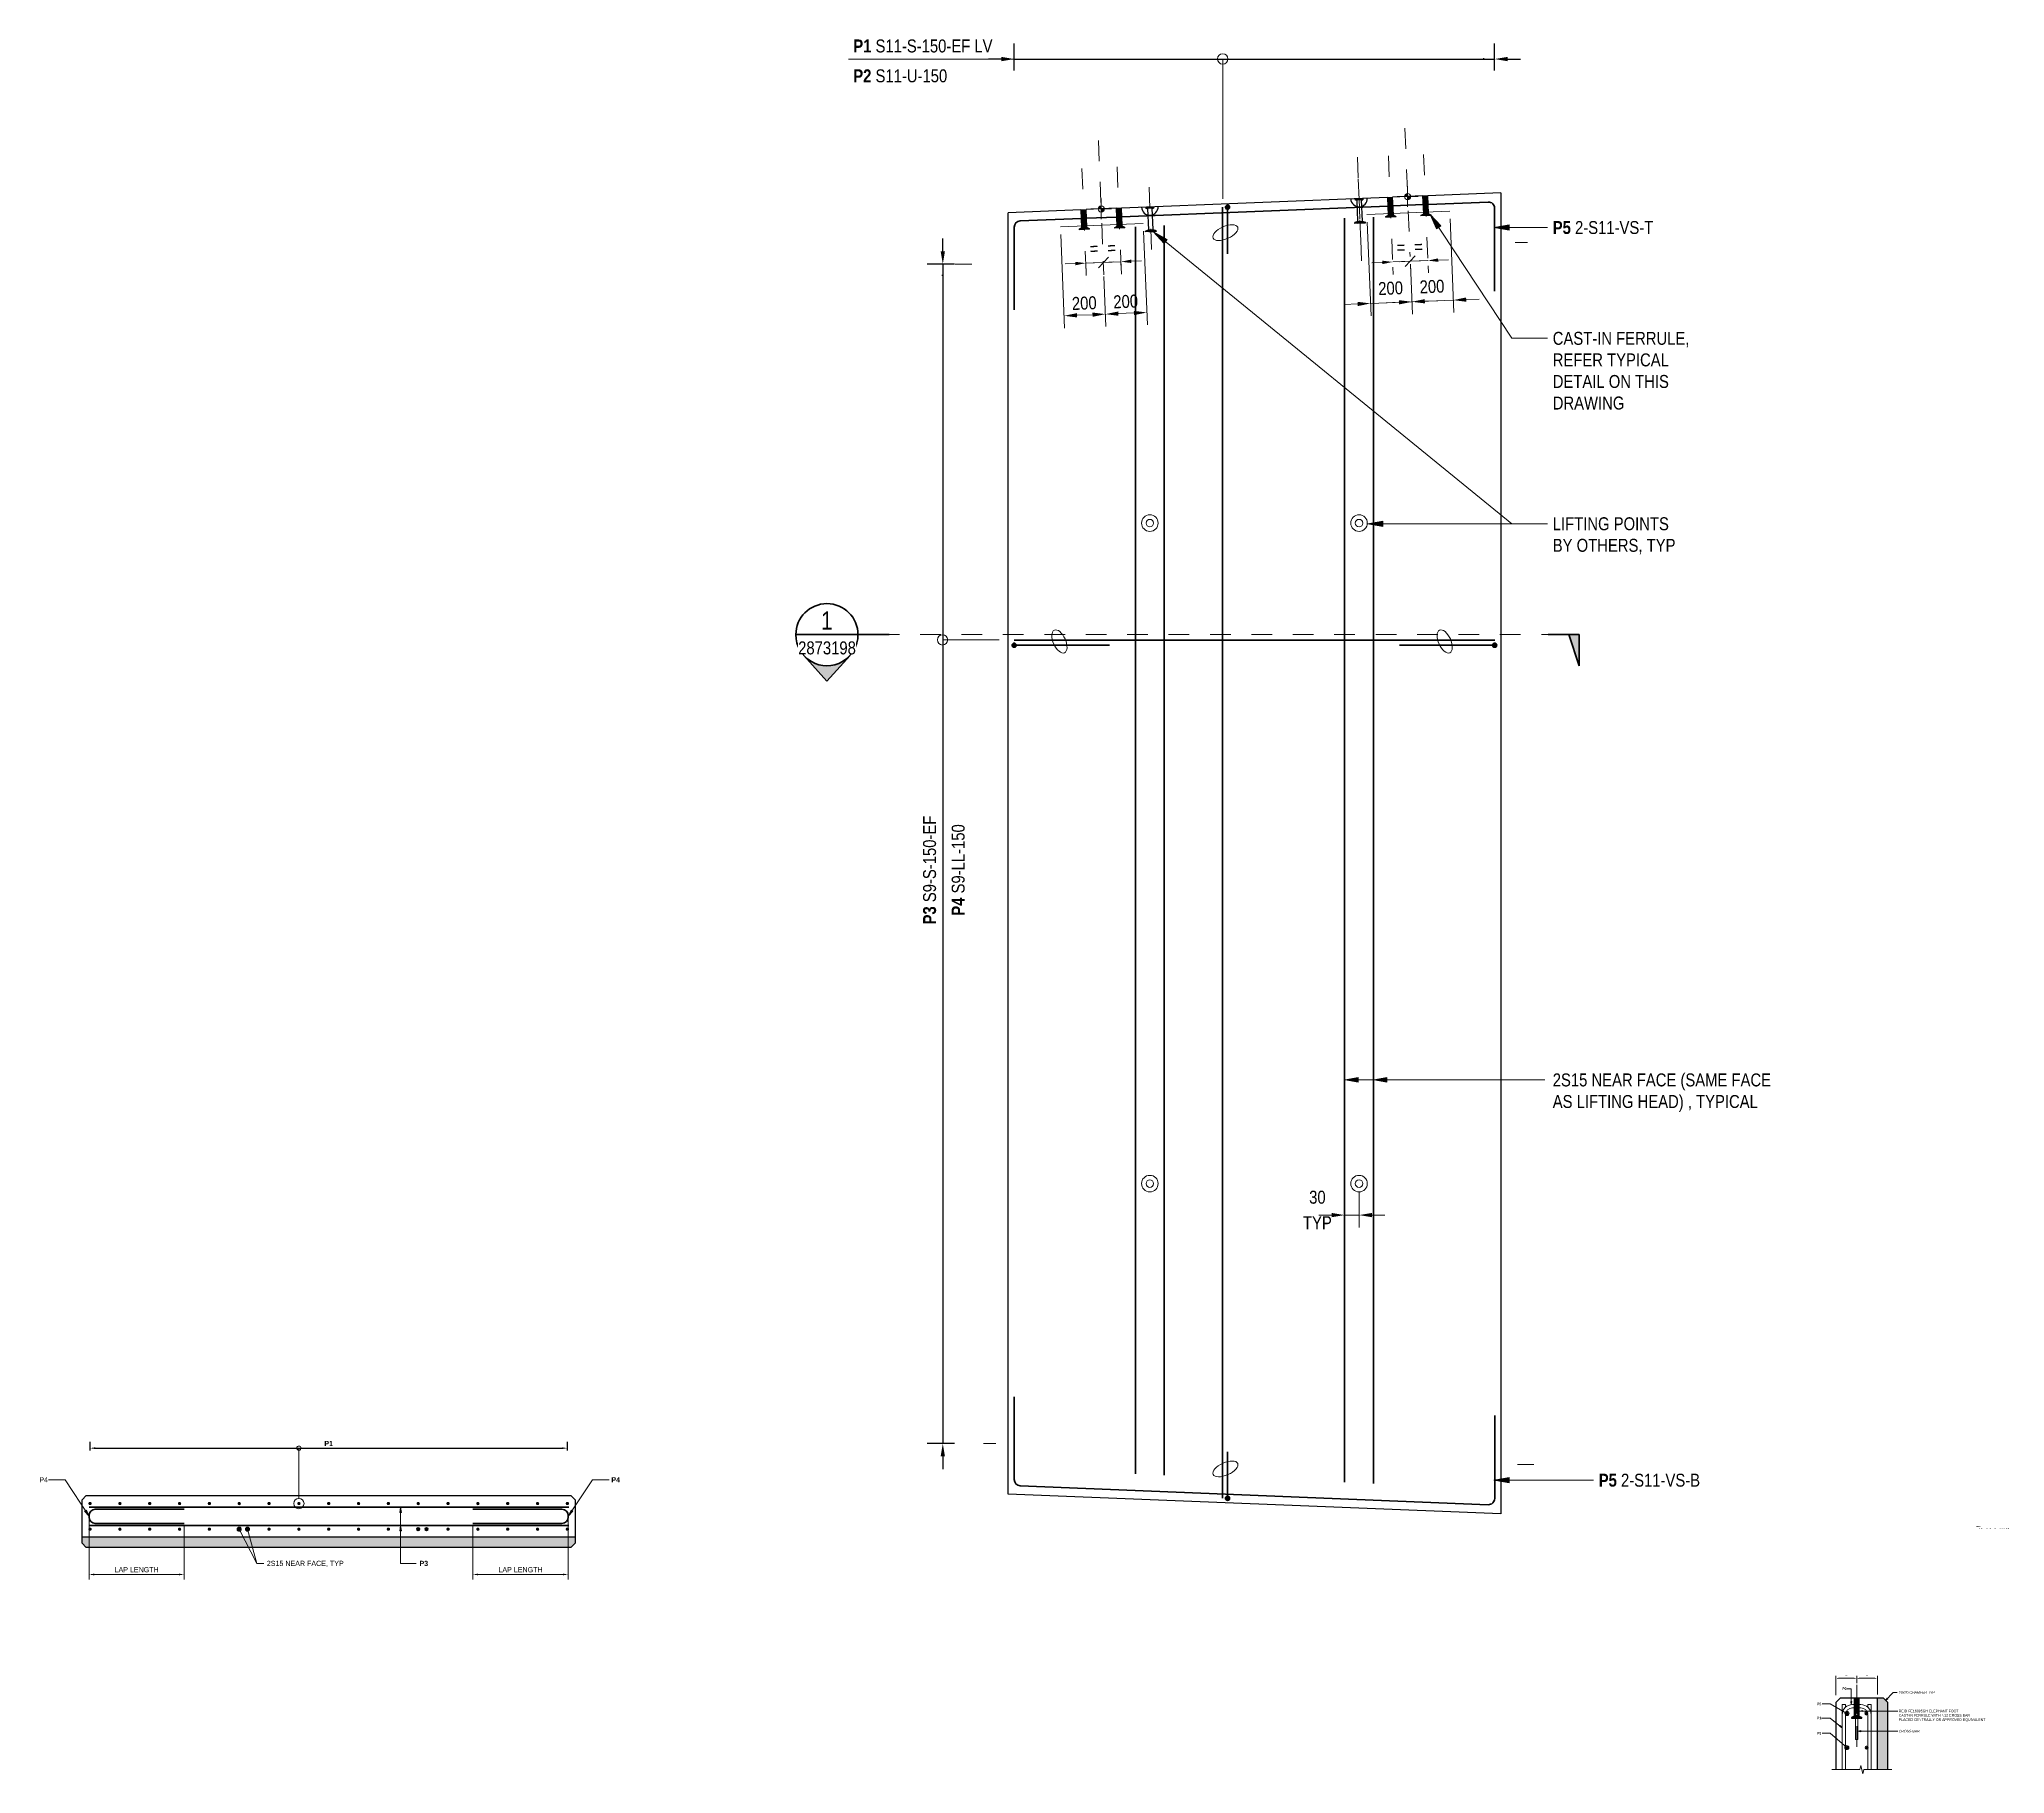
# Model space of a CAD drawing. Header units: metres. Extents: x 0.63 to 10.12, y 1.48 to 9.85.
import ezdxf

# ---------------------------------------------------------------- set-up
doc = ezdxf.new("R2010")
doc.units = ezdxf.units.M
for name, pattern in [('Dot_Section Line', [0.02, 0, -0.02]), ('JacobsCenter', [0.015, 0.009, -0.0015, 0.003, -0.0015]), ('JacobsDash', [0.0045, 0.003, -0.0015])]:
    doc.linetypes.add(name, pattern=pattern)
doc.layers.get('Defpoints').update_dxf_attribs({"color": 41})
for name, color, linetype, lineweight in [('A-ANNO-DIMS', 7, 'Continuous', 9), ('A-DETL', 7, 'Continuous', 13), ('A-DETL-GENF', 7, 'Continuous', 9), ('G-ANNO-SYMB', 7, 'Continuous', 9), ('G-ANNO-TEXT', 7, 'Continuous', 9)]:
    doc.layers.add(name, color=color, linetype=linetype, lineweight=lineweight)
doc.styles.add('Arial Narrow', font='ARIALN.TTF', dxfattribs={"height": 0.025})
doc.styles.add('Arial Narrow_1', font='ARIALN.TTF', dxfattribs={"height": 0.0625})
doc.styles.add('Arial Narrow_2', font='ARIALN.TTF', dxfattribs={"height": 0.0875})
doc.styles.add('Arial Narrow_3', font='ARIALN.TTF', dxfattribs={"height": 0.0125})
doc.styles.add('Arial Narrow_4', font='ARIALN.TTF', dxfattribs={"height": 0.0035})
doc.styles.add('Arial Narrow_5', font='ARIALN.TTF', dxfattribs={"height": 0.005})
doc.styles.add('Arial Narrow_B', font='ARIALNB.TTF', dxfattribs={"height": 0.025})
doc.styles.add('Arial Narrow_B_1', font='ARIALNB.TTF', dxfattribs={"height": 0.0625})
doc.styles.add('Arial Narrow_B_2', font='ARIALNB.TTF', dxfattribs={"height": 0.0125})
doc.dimstyles.new('Dimension_Standard_O__mm_', dxfattribs={"dimscale": 0.3048, "dimtxt": 0.063964, "dimasz": 0.164042, "dimexe": 0.19685, "dimexo": 0.123031, "dimgap": 0.123031, "dimtad": 1, "dimdec": 0, "dimlfac": 1000, "dimzin": 0, "dimdsep": 46, "dimtxsty": 'Arial Narrow_1', "dimblk2": 'OBLIQUE', "dimsah": 1, "dimcen": 0.09, "dimaunit": 1, "dimadec": 4, "dimazin": 0, "dimtfac": 1, "dimtdec": 4, "dimtix": 1, "dimtmove": 0, "dimatfit": 3, "dimfxl": 1, "dimtvp": 1, "dimtfill": 1, "dimtolj": 1, "dimtzin": 0, "dimlwd": 18, "dimlwe": 18, "dimarcsym": 2})
doc.dimstyles.new('Dimension_Standard_O__mm__1', dxfattribs={"dimscale": 0.3048, "dimtxt": 0.063964, "dimasz": 0.164042, "dimexe": 0.19685, "dimexo": 0.123031, "dimgap": 0.123031, "dimtad": 1, "dimdec": 0, "dimlfac": 1000, "dimzin": 0, "dimdsep": 46, "dimtxsty": 'Arial Narrow_1', "dimblk1": 'OBLIQUE', "dimsah": 1, "dimcen": 0.09, "dimaunit": 1, "dimadec": 4, "dimazin": 0, "dimtfac": 1, "dimtdec": 4, "dimtix": 1, "dimtmove": 0, "dimatfit": 3, "dimfxl": 1, "dimtvp": 1, "dimtfill": 1, "dimtolj": 1, "dimtzin": 0, "dimlwd": 18, "dimlwe": 18, "dimarcsym": 2})
doc.dimstyles.new('Dimension_Standard_O__mm__2', dxfattribs={"dimscale": 0.3048, "dimtxt": 0.063964, "dimasz": 0.205052, "dimexe": 0.19685, "dimexo": 0.123031, "dimgap": 0.123031, "dimtad": 1, "dimdec": 0, "dimlfac": 1000, "dimzin": 0, "dimdsep": 46, "dimtxsty": 'Arial Narrow_1', "dimsah": 1, "dimcen": 0.09, "dimaunit": 1, "dimadec": 4, "dimazin": 0, "dimtfac": 1, "dimtdec": 4, "dimtix": 1, "dimtmove": 0, "dimatfit": 3, "dimfxl": 1, "dimtvp": 1, "dimtfill": 1, "dimtolj": 1, "dimtzin": 0, "dimlwd": 18, "dimlwe": 18, "dimarcsym": 2})
doc.dimstyles.new('Dimension_Standard_O__mm__3', dxfattribs={"dimscale": 0.3048, "dimtxt": 0.012793, "dimasz": 0.04101, "dimexe": 0.03937, "dimexo": 0.024606, "dimgap": 0.024606, "dimtad": 1, "dimdec": 0, "dimlfac": 1000, "dimzin": 0, "dimdsep": 46, "dimtxsty": 'Arial Narrow_3', "dimsah": 1, "dimcen": 0.09, "dimaunit": 1, "dimadec": 4, "dimazin": 0, "dimtfac": 1, "dimtdec": 4, "dimtix": 1, "dimtmove": 0, "dimatfit": 3, "dimfxl": 1, "dimtvp": 1, "dimtfill": 1, "dimtolj": 1, "dimtzin": 0, "dimlwd": 18, "dimlwe": 18, "dimarcsym": 2})
doc.dimstyles.new('Dimension_Standard_T__mm_', dxfattribs={"dimscale": 0.3048, "dimtxt": 0.025586, "dimasz": 0.082021, "dimexe": 0.07874, "dimexo": 0.049213, "dimgap": 0.032808, "dimtad": 1, "dimdec": 0, "dimlfac": 1000, "dimzin": 0, "dimdsep": 46, "dimtxsty": 'Arial Narrow', "dimsah": 1, "dimcen": 0.09, "dimaunit": 1, "dimadec": 4, "dimazin": 0, "dimtfac": 1, "dimtdec": 4, "dimtix": 1, "dimtmove": 0, "dimatfit": 3, "dimfxl": 1, "dimtvp": 1, "dimtolj": 1, "dimtzin": 0, "dimlwd": 18, "dimlwe": 18, "dimarcsym": 2})
doc.dimstyles.new('Dimension_Standard_T__mm__1', dxfattribs={"dimscale": 0.3048, "dimtxt": 0.063964, "dimasz": 0.205052, "dimexe": 0.19685, "dimexo": 0.123031, "dimgap": 0.082021, "dimtad": 1, "dimdec": 0, "dimlfac": 1000, "dimzin": 0, "dimdsep": 46, "dimtxsty": 'Arial Narrow_1', "dimsah": 1, "dimcen": 0.09, "dimaunit": 1, "dimadec": 4, "dimazin": 0, "dimtfac": 1, "dimtdec": 4, "dimtix": 1, "dimtmove": 0, "dimatfit": 3, "dimfxl": 1, "dimtvp": 1, "dimtolj": 1, "dimtzin": 0, "dimlwd": 18, "dimlwe": 18, "dimarcsym": 2})
doc.dimstyles.new('Dimension_Standard_T__mm__2', dxfattribs={"dimscale": 0.3048, "dimtxt": 0.063964, "dimasz": 0.205052, "dimexe": 0.19685, "dimexo": 0.123031, "dimgap": 0.082021, "dimtad": 1, "dimdec": 0, "dimlfac": 1000, "dimzin": 0, "dimdsep": 46, "dimtxsty": 'Arial Narrow_1', "dimsah": 1, "dimcen": 0.09, "dimaunit": 1, "dimadec": 4, "dimazin": 0, "dimtfac": 1, "dimtdec": 4, "dimtix": 1, "dimtmove": 2, "dimatfit": 3, "dimfxl": 1, "dimtvp": 1, "dimtolj": 1, "dimtzin": 0, "dimlwd": 18, "dimlwe": 18, "dimarcsym": 2})
doc.dimstyles.new('Dimension_Standard_T_REO', dxfattribs={"dimscale": 0.3048, "dimtxt": 0.063964, "dimasz": 0.205052, "dimexe": 0.246063, "dimexo": 0.0625, "dimgap": 0.082021, "dimtad": 1, "dimdec": 0, "dimlfac": 1000, "dimzin": 0, "dimdsep": 46, "dimtxsty": 'Arial Narrow_1', "dimsah": 1, "dimcen": 0.09, "dimaunit": 1, "dimadec": 4, "dimazin": 0, "dimtfac": 1, "dimtdec": 4, "dimtix": 1, "dimtmove": 2, "dimatfit": 3, "dimfxl": 0.246063, "dimfxlon": 1, "dimtvp": 1, "dimtolj": 1, "dimtzin": 0, "dimlwd": 25, "dimlwe": 25, "dimarcsym": 2})
doc.dimstyles.new('Dimension_Standard_T_REO_BOLD_TEXT', dxfattribs={"dimscale": 0.3048, "dimtxt": 0.025586, "dimasz": 0.082021, "dimexe": 0.098425, "dimexo": 0.0625, "dimgap": 0.032808, "dimtad": 1, "dimdec": 0, "dimlfac": 1000, "dimzin": 0, "dimdsep": 46, "dimtxsty": 'Arial Narrow_B', "dimsah": 1, "dimcen": 0.09, "dimaunit": 1, "dimadec": 4, "dimazin": 0, "dimtfac": 1, "dimtdec": 4, "dimtix": 1, "dimtmove": 0, "dimatfit": 3, "dimfxl": 0.098425, "dimfxlon": 1, "dimtvp": 1, "dimtolj": 1, "dimtzin": 0, "dimlwd": 25, "dimlwe": 25, "dimarcsym": 2})

# ---------------------------------------------------------------- blocks, each defined once
blk = doc.blocks.new('ReinfDot - Dot-6252559-DRG-2873198 - SECTION 1')
at = {"layer": 'A-DETL-GENF'}
blk.add_hatch(color=256, dxfattribs=at).paths.add_polyline_path([(0, -0.008), (0.0021, -0.0077), (0.004, -0.0069), (0.0057, -0.0057), (0.0069, -0.004), (0.0077, -0.0021), (0.008, 0), (0.0077, 0.0021), (0.0069, 0.004), (0.0057, 0.0057), (0.004, 0.0069), (0.0021, 0.0077), (0, 0.008), (-0.0021, 0.0077), (-0.004, 0.0069), (-0.0057, 0.0057), (-0.0069, 0.004), (-0.0077, 0.0021), (-0.008, 0), (-0.0077, -0.0021), (-0.0069, -0.004), (-0.0057, -0.0057), (-0.004, -0.0069), (-0.0021, -0.0077)])
blk = doc.blocks.new('ReinfDot - Dot-6252593-DRG-2873198 - SECTION 1')
at = {"layer": 'A-DETL-GENF'}
blk.add_hatch(color=256, dxfattribs=at).paths.add_polyline_path([(0, -0.008), (0.0021, -0.0077), (0.004, -0.0069), (0.0057, -0.0057), (0.0069, -0.004), (0.0077, -0.0021), (0.008, 0), (0.0077, 0.0021), (0.0069, 0.004), (0.0057, 0.0057), (0.004, 0.0069), (0.0021, 0.0077), (0, 0.008), (-0.0021, 0.0077), (-0.004, 0.0069), (-0.0057, 0.0057), (-0.0069, 0.004), (-0.0077, 0.0021), (-0.008, 0), (-0.0077, -0.0021), (-0.0069, -0.004), (-0.0057, -0.0057), (-0.004, -0.0069), (-0.0021, -0.0077)])
blk = doc.blocks.new('ReinfDot - Dot-V1-DRG-2873198 - SECTION 1')
at = {"layer": 'A-DETL-GENF'}
h = blk.add_hatch(color=256, dxfattribs=at)
h.paths.add_polyline_path([(0, -0.008), (0.0021, -0.0077), (0.004, -0.0069), (0.0058, -0.0055), (0.0069, -0.004), (0.0077, -0.0021), (0.008, 0), (0.0077, 0.0021), (0.0069, 0.004), (0.0057, 0.0057), (0.004, 0.0069), (0.0021, 0.0077), (0, 0.008), (-0.0021, 0.0077), (-0.0042, 0.0067), (-0.0058, 0.0055), (-0.0069, 0.004), (-0.0077, 0.0021), (-0.008, 0), (-0.0077, -0.0021), (-0.0067, -0.0042), (-0.0055, -0.0058), (-0.004, -0.0069), (-0.0021, -0.0077)])
h.paths.add_polyline_path([(0, -0.006), (-0.0016, -0.0058), (-0.003, -0.0052), (-0.0042, -0.0042), (-0.0052, -0.003), (-0.0058, -0.0016), (-0.006, 0), (-0.0057, 0.0019), (-0.0052, 0.003), (-0.0042, 0.0042), (-0.003, 0.0052), (-0.0016, 0.0058), (0, 0.006), (0.0019, 0.0057), (0.003, 0.0052), (0.0042, 0.0042), (0.0052, 0.003), (0.0058, 0.0016), (0.006, 0), (0.0057, -0.0019), (0.005, -0.0033), (0.0042, -0.0042), (0.003, -0.0052), (0.0012, -0.0058), (0.0009, -0.0059)])
blk = doc.blocks.new('ReinfDot1 - Dot-6841556-DRG-2873198 - SECTION 1')
at = {"layer": 'A-DETL-GENF'}
blk.add_hatch(color=256, dxfattribs=at).paths.add_polyline_path([(0, 0.006), (-0.0019, 0.0057), (-0.003, 0.0052), (-0.0042, 0.0042), (-0.0052, 0.003), (-0.0058, 0.0016), (-0.006, -0.0004), (-0.0057, -0.0019), (-0.0052, -0.003), (-0.0042, -0.0042), (-0.003, -0.0052), (-0.0016, -0.0058), (0, -0.006), (0.0018, -0.0057), (0.003, -0.0052), (0.0042, -0.0042), (0.0052, -0.003), (0.0058, -0.0016), (0.006, 0), (0.0057, 0.0019), (0.0052, 0.003), (0.0042, 0.0042), (0.003, 0.0052), (0.0016, 0.0058), (0.0003, 0.006)])
at = {"layer": 'A-DETL-GENF', "lineweight": 50}
for start, end in [(0, 180), (180, 360)]:
    blk.add_arc((0, 0), 0.006, start, end, dxfattribs=at)
blk = doc.blocks.new('ReinfDot1 - Dot-6841557-DRG-2873198 - SECTION 1')
at = {"layer": 'A-DETL-GENF'}
blk.add_hatch(color=256, dxfattribs=at).paths.add_polyline_path([(0, -0.006), (0.0016, -0.0058), (0.003, -0.0052), (0.0042, -0.0042), (0.0052, -0.003), (0.0058, -0.0016), (0.006, 0), (0.0058, 0.0016), (0.0052, 0.003), (0.0042, 0.0042), (0.003, 0.0052), (0.0016, 0.0058), (0, 0.006), (-0.0016, 0.0058), (-0.003, 0.0052), (-0.0042, 0.0042), (-0.0052, 0.003), (-0.0058, 0.0016), (-0.006, 0), (-0.0058, -0.0016), (-0.0052, -0.003), (-0.0042, -0.0042), (-0.003, -0.0052), (-0.0016, -0.0058)])
at = {"layer": 'A-DETL-GENF', "lineweight": 50}
for start, end in [(360, 180), (180, 360)]:
    blk.add_arc((0, 0), 0.006, start, end, dxfattribs=at)
blk = doc.blocks.new('Repeating Detail - N20-6253042-DRG-2873198 - TYPICAL PRECAST FASCIA PANEL DETAIL')
at = {"layer": 'A-DETL-GENF'}
blk.add_hatch(color=256, dxfattribs=at).paths.add_polyline_path([(0, 0.01), (-0.0026, 0.0097), (-0.005, 0.0087), (-0.0071, 0.0071), (-0.0087, 0.005), (-0.0097, 0.0026), (-0.01, 0), (-0.0097, -0.0026), (-0.0087, -0.005), (-0.0071, -0.0071), (-0.005, -0.0087), (-0.0026, -0.0097), (0, -0.01), (0.0026, -0.0097), (0.005, -0.0087), (0.0071, -0.0071), (0.0087, -0.005), (0.0097, -0.0026), (0.01, 0), (0.0097, 0.0026), (0.0087, 0.005), (0.0071, 0.0071), (0.005, 0.0087), (0.0026, 0.0097)])
at = {"layer": 'A-DETL-GENF', "lineweight": 50}
for start, end in [(360, 180), (180, 360)]:
    blk.add_arc((0, 0), 0.01, start, end, dxfattribs=at)
blk = doc.blocks.new('ReinfDot1 - Dot-6841556-DRG-2873198 - TYPICAL SECTION FERRULE DETAIL')
at = {"layer": 'A-DETL-GENF'}
blk.add_hatch(color=256, dxfattribs=at).paths.add_polyline_path([(0, 0.006), (-0.0016, 0.0058), (-0.003, 0.0052), (-0.0042, 0.0042), (-0.0052, 0.003), (-0.0058, 0.0016), (-0.006, 0), (-0.0058, -0.0016), (-0.0052, -0.003), (-0.0042, -0.0042), (-0.003, -0.0052), (-0.0016, -0.0058), (0, -0.006), (0.0016, -0.0058), (0.003, -0.0052), (0.0043, -0.0042), (0.0052, -0.003), (0.0058, -0.0016), (0.006, 0), (0.0058, 0.0016), (0.0052, 0.003), (0.0042, 0.0042), (0.003, 0.0052), (0.0016, 0.0058)])
at = {"layer": 'A-DETL-GENF', "lineweight": 50}
for start, end in [(0, 180), (180, 360)]:
    blk.add_arc((0, 0), 0.006, start, end, dxfattribs=at)
blk = doc.blocks.new('ReinfDot1 - Dot-V2-DRG-2873198 - TYPICAL SECTION FERRULE DETAIL')
at = {"layer": 'A-DETL-GENF'}
blk.add_hatch(color=256, dxfattribs=at).paths.add_polyline_path([(0, 0.006), (-0.0016, 0.0058), (-0.003, 0.0052), (-0.0044, 0.0041), (-0.0052, 0.003), (-0.0058, 0.0016), (-0.006, 0), (-0.0058, -0.0016), (-0.0052, -0.003), (-0.0042, -0.0042), (-0.003, -0.0052), (-0.0016, -0.0058), (0, -0.006), (0.0016, -0.0058), (0.003, -0.0052), (0.0042, -0.0042), (0.0052, -0.003), (0.0058, -0.0016), (0.006, 0.0002), (0.0058, 0.0016), (0.0052, 0.003), (0.0042, 0.0042), (0.003, 0.0052), (0.0016, 0.0058)])
at = {"layer": 'A-DETL-GENF', "lineweight": 50}
for start, end in [(0, 180), (180, 360)]:
    blk.add_arc((0, 0), 0.006, start, end, dxfattribs=at)
blk = doc.blocks.new('ReinfDot1 - Dot-6841557-DRG-2873198 - TYPICAL SECTION FERRULE DETAIL')
at = {"layer": 'A-DETL-GENF'}
blk.add_hatch(color=256, dxfattribs=at).paths.add_polyline_path([(0, -0.006), (0.0016, -0.0058), (0.003, -0.0052), (0.0042, -0.0042), (0.0052, -0.003), (0.0058, -0.0016), (0.006, 0), (0.0058, 0.0016), (0.0052, 0.003), (0.0042, 0.0042), (0.003, 0.0052), (0.0016, 0.0058), (0, 0.006), (-0.0016, 0.0058), (-0.003, 0.0052), (-0.0042, 0.0042), (-0.0052, 0.003), (-0.0058, 0.0016), (-0.006, 0), (-0.0058, -0.0016), (-0.0052, -0.003), (-0.0042, -0.0042), (-0.003, -0.0052), (-0.0016, -0.0058)])
at = {"layer": 'A-DETL-GENF', "lineweight": 50}
for start, end in [(360, 180), (180, 360)]:
    blk.add_arc((0, 0), 0.006, start, end, dxfattribs=at)
blk = doc.blocks.new('BREAK LINE - INPUT VIEW SCALE_R13 - Std Break-6841573-DRG-2873198 - TYPICAL SECTION FERRULE DETAIL')
at = {"layer": 'A-DETL-GENF'}
for p, q in [((0.115, 0), (-0.02, 0)), ((0.12, 0.02), (0.115, 0)), ((0.13, -0.02), (0.12, 0.02)), ((0.135, 0), (0.13, -0.02)), ((0.27, 0), (0.135, 0))]:
    blk.add_line(p, q, dxfattribs=at)
blk = doc.blocks.new('DIMBLOCK1-DRG-2873198 - SECTION 1')
at = {"layer": 'A-ANNO-DIMS', "color": 0, "lineweight": 25, "transparency": 16777216}
for p, q in [((0.875, 3.0374), (0.875, 3.0784)), ((0.9, 3.0484), (3.155, 3.0484)), ((3.18, 3.0374), (3.18, 3.0784))]:
    blk.add_line(p, q, dxfattribs=at)
at = {"layer": 'A-ANNO-DIMS', "color": 0, "transparency": 16777216}
for points in [[(0.9, 3.0525), (0.9, 3.0442), (0.875, 3.0484)], [(3.155, 3.0525), (3.155, 3.0442), (3.18, 3.0484)]]:
    blk.add_solid(points, dxfattribs=at)
at = {"layer": 'Defpoints', "color": 0, "transparency": 16777216}
for p in [(3.18, 3.0484), (0.875, 3.0184), (3.18, 3.0184)]:
    blk.add_point(p, dxfattribs=at)
at = {"layer": 'A-ANNO-DIMS', "color": 0, "lineweight": 25, "transparency": 16777216, "insert": (2.0275, 3.0709), "char_height": 0.025, "width": 0.041912, "attachment_point": 5, "style": 'Arial Narrow_B'}
blk.add_mtext('\\A1;P1', dxfattribs=at)
blk = doc.blocks.new('DIMBLOCK2-DRG-2873198 - SECTION 1')
at = {"layer": 'A-ANNO-DIMS', "color": 0, "lineweight": 18, "transparency": 16777216}
for p, q in [((0.8701, 2.7001), (0.8701, 2.4144)), ((1.3301, 2.6701), (1.3301, 2.4144)), ((0.8951, 2.4384), (1.3051, 2.4384))]:
    blk.add_line(p, q, dxfattribs=at)
at = {"layer": 'A-ANNO-DIMS', "color": 0, "transparency": 16777216}
for points in [[(0.8951, 2.4425), (0.8951, 2.4342), (0.8701, 2.4384)], [(1.3051, 2.4425), (1.3051, 2.4342), (1.3301, 2.4384)]]:
    blk.add_solid(points, dxfattribs=at)
at = {"layer": 'Defpoints', "color": 0, "transparency": 16777216}
for p in [(0.8701, 2.7151), (1.3301, 2.6851), (1.3301, 2.4384)]:
    blk.add_point(p, dxfattribs=at)
at = {"layer": 'A-ANNO-DIMS', "color": 0, "lineweight": 18, "transparency": 16777216, "insert": (1.1001, 2.4613), "char_height": 0.025, "width": 0.213946, "attachment_point": 5, "style": 'Arial Narrow'}
blk.add_mtext('\\A1;LAP LENGTH', dxfattribs=at)
blk = doc.blocks.new('DIMBLOCK3-DRG-2873198 - SECTION 1')
at = {"layer": 'A-ANNO-DIMS', "color": 0, "lineweight": 18, "transparency": 16777216}
for p, q in [((2.724, 2.6701), (2.724, 2.4144)), ((3.184, 2.7001), (3.184, 2.4144)), ((2.749, 2.4384), (3.159, 2.4384))]:
    blk.add_line(p, q, dxfattribs=at)
at = {"layer": 'A-ANNO-DIMS', "color": 0, "transparency": 16777216}
for points in [[(2.749, 2.4425), (2.749, 2.4342), (2.724, 2.4384)], [(3.159, 2.4425), (3.159, 2.4342), (3.184, 2.4384)]]:
    blk.add_solid(points, dxfattribs=at)
at = {"layer": 'Defpoints', "color": 0, "transparency": 16777216}
for p in [(2.724, 2.6851), (3.184, 2.7151), (3.184, 2.4384)]:
    blk.add_point(p, dxfattribs=at)
at = {"layer": 'A-ANNO-DIMS', "color": 0, "lineweight": 18, "transparency": 16777216, "insert": (2.954, 2.4613), "char_height": 0.025, "width": 0.213946, "attachment_point": 5, "style": 'Arial Narrow'}
blk.add_mtext('\\A1;LAP LENGTH', dxfattribs=at)
blk = doc.blocks.new('DIMBLOCK4-DRG-2873198 - TYPICAL PRECAST FASCIA PANEL DETAIL')
at = {"layer": 'A-ANNO-DIMS', "color": 0, "lineweight": 25, "transparency": 16777216}
for p, q in [((5.338, 9.7011), (5.338, 9.8321)), ((7.6579, 9.7011), (7.6579, 9.8321)), ((5.2755, 9.7571), (5.213, 9.7571)), ((5.338, 9.7571), (7.6579, 9.7571)), ((7.7204, 9.7571), (7.7829, 9.7571))]:
    blk.add_line(p, q, dxfattribs=at)
at = {"layer": 'A-ANNO-DIMS', "color": 0, "transparency": 16777216}
for points in [[(5.2755, 9.7675), (5.2755, 9.7467), (5.338, 9.7571)], [(7.7204, 9.7675), (7.7204, 9.7467), (7.6579, 9.7571)]]:
    blk.add_solid(points, dxfattribs=at)
at = {"layer": 'Defpoints', "color": 0, "transparency": 16777216}
for p in [(5.338, 9.6821), (7.6579, 9.7571), (7.6579, 9.6821)]:
    blk.add_point(p, dxfattribs=at)
at = {"layer": 'A-ANNO-DIMS', "color": 0, "lineweight": 25, "transparency": 16777216, "insert": (7.5954, 9.8143), "char_height": 0.0625, "width": 0.024367, "attachment_point": 1, "line_spacing_factor": 0.974696, "style": 'Arial Narrow_1'}
blk.add_mtext('\\A1;.', dxfattribs=at)
blk = doc.blocks.new('DIMBLOCK5-DRG-2873198 - TYPICAL PRECAST FASCIA PANEL DETAIL')
at = {"layer": 'A-ANNO-DIMS', "color": 0, "lineweight": 25, "transparency": 16777216}
for p, q in [((4.9931, 8.8285), (4.9931, 8.891)), ((5.0491, 8.766), (4.9181, 8.766)), ((4.9931, 8.766), (4.9931, 3.0714)), ((5.0491, 3.0714), (4.9181, 3.0714)), ((4.9931, 3.0089), (4.9931, 2.9464))]:
    blk.add_line(p, q, dxfattribs=at)
at = {"layer": 'A-ANNO-DIMS', "color": 0, "transparency": 16777216}
for points in [[(4.9827, 8.8285), (5.0035, 8.8285), (4.9931, 8.766)], [(4.9827, 3.0089), (5.0035, 3.0089), (4.9931, 3.0714)]]:
    blk.add_solid(points, dxfattribs=at)
at = {"layer": 'Defpoints', "color": 0, "transparency": 16777216}
for p in [(5.0681, 8.766), (4.9931, 3.0714), (5.0681, 3.0714)]:
    blk.add_point(p, dxfattribs=at)
at = {"layer": 'A-ANNO-DIMS', "color": 0, "lineweight": 25, "transparency": 16777216, "insert": (4.9353, 8.7027), "char_height": 0.0625, "width": 0.024367, "attachment_point": 1, "rotation": 90, "line_spacing_factor": 0.974696, "style": 'Arial Narrow_1'}
blk.add_mtext('\\A1;.', dxfattribs=at)
blk = doc.blocks.new('_Oblique')
at = {"color": 0, "linetype": 'ByBlock', "lineweight": -2}
blk.add_line((-0.5, -0.5), (0.5, 0.5), dxfattribs=at)
blk = doc.blocks.new('DIMBLOCK6-DRG-2873198 - TYPICAL PRECAST FASCIA PANEL DETAIL')
at = {"layer": 'A-ANNO-DIMS', "color": 0, "lineweight": 18, "transparency": 16777216}
for p, q in [((5.6336, 8.7695), (5.5836, 8.7675)), ((5.6833, 8.7782), (5.686, 8.7116)), ((5.6836, 8.7715), (5.7685, 8.7749)), ((5.7682, 8.7816), (5.7709, 8.715)), ((5.7685, 8.7749), (5.8184, 8.777))]:
    blk.add_line(p, q, dxfattribs=at)
at = {"layer": 'A-ANNO-DIMS', "color": 0, "transparency": 16777216}
blk.add_solid([(5.6333, 8.7778), (5.6339, 8.7612), (5.6836, 8.7715)], dxfattribs=at)
at = {"layer": 'A-ANNO-DIMS', "color": 0, "lineweight": 18, "transparency": 16777216, "xscale": 0.05, "yscale": 0.05, "zscale": 0.05, "rotation": 182.3116847671096}
blk.add_blockref('_Oblique', (5.7685, 8.7749), dxfattribs=at)
at = {"layer": 'A-ANNO-DIMS', "color": 0, "lineweight": 18, "transparency": 16777216, "insert": (5.7232, 8.8419), "char_height": 0.0625, "width": 0.049953, "attachment_point": 5, "rotation": 2.31168, "style": 'Arial Narrow_1', "bg_fill": 3, "box_fill_scale": 1.1, "bg_fill_color": 256, "bg_fill_true_color": 13158600, "bg_fill_transparency": 0}
blk.add_mtext('\\A1;=', dxfattribs=at)
at = {"layer": 'Defpoints', "color": 0, "transparency": 16777216}
for p in [(5.6818, 8.8157), (5.7667, 8.8191), (5.7685, 8.7749)]:
    blk.add_point(p, dxfattribs=at)
blk = doc.blocks.new('DIMBLOCK7-DRG-2873198 - TYPICAL PRECAST FASCIA PANEL DETAIL')
at = {"layer": 'A-ANNO-DIMS', "color": 0, "lineweight": 18, "transparency": 16777216}
for p, q in [((5.7685, 8.7749), (5.7185, 8.7729)), ((5.7682, 8.7816), (5.7709, 8.715)), ((5.7685, 8.7749), (5.8534, 8.7784)), ((5.8531, 8.7851), (5.8558, 8.7184)), ((5.9034, 8.7804), (5.9533, 8.7824))]:
    blk.add_line(p, q, dxfattribs=at)
at = {"layer": 'A-ANNO-DIMS', "color": 0, "transparency": 16777216}
blk.add_solid([(5.903, 8.7887), (5.9037, 8.7721), (5.8534, 8.7784)], dxfattribs=at)
at = {"layer": 'A-ANNO-DIMS', "color": 0, "lineweight": 18, "transparency": 16777216, "xscale": 0.05, "yscale": 0.05, "zscale": 0.05, "rotation": 2.311684767107929}
blk.add_blockref('_Oblique', (5.7685, 8.7749), dxfattribs=at)
at = {"layer": 'A-ANNO-DIMS', "color": 0, "lineweight": 18, "transparency": 16777216, "insert": (5.8082, 8.8453), "char_height": 0.0625, "width": 0.049953, "attachment_point": 5, "rotation": 2.31168, "style": 'Arial Narrow_1', "bg_fill": 3, "box_fill_scale": 1.1, "bg_fill_color": 256, "bg_fill_true_color": 13158600, "bg_fill_transparency": 0}
blk.add_mtext('\\A1;=', dxfattribs=at)
at = {"layer": 'Defpoints', "color": 0, "transparency": 16777216}
for p in [(5.7667, 8.8191), (5.8516, 8.8225), (5.8534, 8.7784)]:
    blk.add_point(p, dxfattribs=at)
blk = doc.blocks.new('DIMBLOCK8-DRG-2873198 - TYPICAL PRECAST FASCIA PANEL DETAIL')
at = {"layer": 'A-ANNO-DIMS', "color": 0, "lineweight": 18, "transparency": 16777216}
for p, q in [((7.1156, 8.7752), (7.0656, 8.7731)), ((7.1656, 8.7772), (7.2505, 8.7806)), ((7.1666, 8.752), (7.168, 8.7172)), ((7.2505, 8.7806), (7.3004, 8.7826)), ((7.251, 8.7662), (7.2529, 8.7206))]:
    blk.add_line(p, q, dxfattribs=at)
at = {"layer": 'A-ANNO-DIMS', "color": 0, "transparency": 16777216}
blk.add_solid([(7.1153, 8.7835), (7.1159, 8.7668), (7.1656, 8.7772)], dxfattribs=at)
at = {"layer": 'A-ANNO-DIMS', "color": 0, "lineweight": 18, "transparency": 16777216, "xscale": 0.05, "yscale": 0.05, "zscale": 0.05, "rotation": 182.3116847671082}
blk.add_blockref('_Oblique', (7.2505, 8.7806), dxfattribs=at)
at = {"layer": 'A-ANNO-DIMS', "color": 0, "lineweight": 18, "transparency": 16777216, "insert": (7.2052, 8.8476), "char_height": 0.0625, "width": 0.049953, "attachment_point": 5, "rotation": 2.31168, "style": 'Arial Narrow_1', "bg_fill": 3, "box_fill_scale": 1.1, "bg_fill_color": 256, "bg_fill_true_color": 13158600, "bg_fill_transparency": 0}
blk.add_mtext('\\A1;=', dxfattribs=at)
at = {"layer": 'Defpoints', "color": 0, "transparency": 16777216}
for p in [(7.1651, 8.7895), (7.2495, 8.8037), (7.2505, 8.7806)]:
    blk.add_point(p, dxfattribs=at)
blk = doc.blocks.new('DIMBLOCK9-DRG-2873198 - TYPICAL PRECAST FASCIA PANEL DETAIL')
at = {"layer": 'A-ANNO-DIMS', "color": 0, "lineweight": 18, "transparency": 16777216}
for p, q in [((7.2505, 8.7806), (7.2005, 8.7786)), ((7.2505, 8.7806), (7.3354, 8.784)), ((7.251, 8.7662), (7.2529, 8.7206)), ((7.3364, 8.7588), (7.3378, 8.7241)), ((7.3854, 8.786), (7.4353, 8.7881))]:
    blk.add_line(p, q, dxfattribs=at)
at = {"layer": 'A-ANNO-DIMS', "color": 0, "transparency": 16777216}
blk.add_solid([(7.385, 8.7944), (7.3857, 8.7777), (7.3354, 8.784)], dxfattribs=at)
at = {"layer": 'A-ANNO-DIMS', "color": 0, "lineweight": 18, "transparency": 16777216, "xscale": 0.05, "yscale": 0.05, "zscale": 0.05, "rotation": 2.311684767109927}
blk.add_blockref('_Oblique', (7.2505, 8.7806), dxfattribs=at)
at = {"layer": 'A-ANNO-DIMS', "color": 0, "lineweight": 18, "transparency": 16777216, "insert": (7.2902, 8.851), "char_height": 0.0625, "width": 0.049953, "attachment_point": 5, "rotation": 2.31168, "style": 'Arial Narrow_1', "bg_fill": 3, "box_fill_scale": 1.1, "bg_fill_color": 256, "bg_fill_true_color": 13158600, "bg_fill_transparency": 0}
blk.add_mtext('\\A1;=', dxfattribs=at)
at = {"layer": 'Defpoints', "color": 0, "transparency": 16777216}
for p in [(7.2495, 8.8037), (7.3349, 8.7963), (7.3354, 8.784)]:
    blk.add_point(p, dxfattribs=at)
blk = doc.blocks.new('DIMBLOCK10-DRG-2873198 - TYPICAL PRECAST FASCIA PANEL DETAIL')
at = {"layer": 'A-ANNO-DIMS', "color": 0, "lineweight": 18, "transparency": 16777216}
for p, q in [((5.5629, 8.9092), (5.5811, 8.4571)), ((5.7712, 8.7065), (5.781, 8.4652)), ((5.6412, 8.5196), (5.7161, 8.5226))]:
    blk.add_line(p, q, dxfattribs=at)
at = {"layer": 'A-ANNO-DIMS', "color": 0, "transparency": 16777216}
for points in [[(5.6407, 8.53), (5.6416, 8.5092), (5.5787, 8.5171)], [(5.7157, 8.533), (5.7165, 8.5122), (5.7785, 8.5252)]]:
    blk.add_solid(points, dxfattribs=at)
at = {"layer": 'Defpoints', "color": 0, "transparency": 16777216}
for p in [(5.5614, 8.9467), (5.7697, 8.744), (5.7785, 8.5252)]:
    blk.add_point(p, dxfattribs=at)
at = {"layer": 'A-ANNO-DIMS', "color": 0, "lineweight": 18, "transparency": 16777216, "insert": (5.6763, 8.578), "char_height": 0.0625, "width": 0.142549, "attachment_point": 5, "rotation": 2.31001, "style": 'Arial Narrow_1'}
blk.add_mtext('\\A1;200', dxfattribs=at)
blk = doc.blocks.new('DIMBLOCK11-DRG-2873198 - TYPICAL PRECAST FASCIA PANEL DETAIL')
at = {"layer": 'A-ANNO-DIMS', "color": 0, "lineweight": 18, "transparency": 16777216}
for p, q in [((5.9626, 8.9253), (5.9808, 8.4733)), ((5.7712, 8.7065), (5.781, 8.4652)), ((5.841, 8.5277), (5.9159, 8.5307))]:
    blk.add_line(p, q, dxfattribs=at)
at = {"layer": 'A-ANNO-DIMS', "color": 0, "transparency": 16777216}
for points in [[(5.8406, 8.5381), (5.8414, 8.5173), (5.7785, 8.5252)], [(5.9155, 8.5411), (5.9164, 8.5203), (5.9784, 8.5332)]]:
    blk.add_solid(points, dxfattribs=at)
at = {"layer": 'Defpoints', "color": 0, "transparency": 16777216}
for p in [(5.9611, 8.9628), (5.7697, 8.744), (5.9784, 8.5332)]:
    blk.add_point(p, dxfattribs=at)
at = {"layer": 'A-ANNO-DIMS', "color": 0, "lineweight": 18, "transparency": 16777216, "insert": (5.8762, 8.586), "char_height": 0.0625, "width": 0.142549, "attachment_point": 5, "rotation": 2.31001, "style": 'Arial Narrow_1'}
blk.add_mtext('\\A1;200', dxfattribs=at)
blk = doc.blocks.new('DIMBLOCK12-DRG-2873198 - TYPICAL PRECAST FASCIA PANEL DETAIL')
at = {"layer": 'A-ANNO-DIMS', "color": 0, "lineweight": 18, "transparency": 16777216}
for p, q in [((7.0427, 8.9689), (7.0609, 8.5168)), ((7.251, 8.7662), (7.2608, 8.5249)), ((6.9961, 8.5743), (6.9336, 8.5717)), ((7.0585, 8.5768), (7.2584, 8.5848)), ((7.3208, 8.5874), (7.3833, 8.5899))]:
    blk.add_line(p, q, dxfattribs=at)
at = {"layer": 'A-ANNO-DIMS', "color": 0, "transparency": 16777216}
for points in [[(6.9957, 8.5847), (6.9965, 8.5639), (7.0585, 8.5768)], [(7.3204, 8.5978), (7.3212, 8.577), (7.2584, 8.5848)]]:
    blk.add_solid(points, dxfattribs=at)
at = {"layer": 'Defpoints', "color": 0, "transparency": 16777216}
for p in [(7.0412, 9.0064), (7.2495, 8.8037)]:
    blk.add_point(p, dxfattribs=at)
at = {"layer": 'A-ANNO-DIMS', "color": 0, "lineweight": 18, "transparency": 16777216, "insert": (7.1556, 8.6502), "char_height": 0.0625, "width": 0.142549, "attachment_point": 5, "rotation": 2.31001, "style": 'Arial Narrow_1', "bg_fill": 3, "box_fill_scale": 1.1, "bg_fill_color": 256, "bg_fill_true_color": 13158600, "bg_fill_transparency": 0}
blk.add_mtext('\\A1;200', dxfattribs=at)
at = {"layer": 'Defpoints', "color": 0, "transparency": 16777216}
blk.add_point((7.2584, 8.5848), dxfattribs=at)
blk = doc.blocks.new('DIMBLOCK13-DRG-2873198 - TYPICAL PRECAST FASCIA PANEL DETAIL')
at = {"layer": 'A-ANNO-DIMS', "color": 0, "lineweight": 18, "transparency": 16777216}
for p, q in [((7.4424, 8.985), (7.4606, 8.533)), ((7.251, 8.7662), (7.2608, 8.5249)), ((7.1959, 8.5823), (7.1335, 8.5798)), ((7.2584, 8.5848), (7.4582, 8.5929)), ((7.5207, 8.5954), (7.5831, 8.5979))]:
    blk.add_line(p, q, dxfattribs=at)
at = {"layer": 'A-ANNO-DIMS', "color": 0, "transparency": 16777216}
for points in [[(7.1955, 8.5927), (7.1963, 8.5719), (7.2584, 8.5848)], [(7.5202, 8.6058), (7.5211, 8.585), (7.4582, 8.5929)]]:
    blk.add_solid(points, dxfattribs=at)
at = {"layer": 'Defpoints', "color": 0, "transparency": 16777216}
for p in [(7.4409, 9.0225), (7.2495, 8.8037)]:
    blk.add_point(p, dxfattribs=at)
at = {"layer": 'A-ANNO-DIMS', "color": 0, "lineweight": 18, "transparency": 16777216, "insert": (7.3555, 8.6582), "char_height": 0.0625, "width": 0.142549, "attachment_point": 5, "rotation": 2.31001, "style": 'Arial Narrow_1', "bg_fill": 3, "box_fill_scale": 1.1, "bg_fill_color": 256, "bg_fill_true_color": 13158600, "bg_fill_transparency": 0}
blk.add_mtext('\\A1;200', dxfattribs=at)
at = {"layer": 'Defpoints', "color": 0, "transparency": 16777216}
blk.add_point((7.4582, 8.5929), dxfattribs=at)
blk = doc.blocks.new('Drafting View - sectionTail-4870194-DRG-2873198 - TYPICAL PRECAST FASCIA PANEL DETAIL')
at = {"layer": 'G-ANNO-SYMB'}
blk.add_hatch(color=256, dxfattribs=at).paths.add_polyline_path([(-0.006, 0.006), (-0.004, 0), (-0.006, 0)])
at = {"layer": 'G-ANNO-SYMB', "lineweight": 50}
for p, q in [((-0.006, 0.006), (-0.006, 0)), ((-0.004, 0), (-0.006, 0.006)), ((-0.006, 0), (-0.004, 0)), ((-0.006, 0), (0, 0))]:
    blk.add_line(p, q, dxfattribs=at)
blk = doc.blocks.new('Drafting View - SectionHead-4898858-DRG-2873198 - TYPICAL PRECAST FASCIA PANEL DETAIL')
at = {"layer": 'G-ANNO-SYMB'}
h = blk.add_hatch(color=256, dxfattribs=at)
edge = h.paths.add_edge_path()
edge.add_line((-0.002, 0.009), (0.00247, 0.004))
edge.add_arc((-0.002, 0), 0.006, 41.8277, 138.1723)
edge.add_line((-0.00647, 0.004), (-0.002, 0.009))
at = {"layer": 'G-ANNO-SYMB', "lineweight": 50}
for p, q in [((-0.002, 0.009), (-0.00647, 0.004)), ((0.00247, 0.004), (-0.002, 0.009)), ((0.004, 0), (0.01, 0))]:
    blk.add_line(p, q, dxfattribs=at)
for start, end in [(360, 180), (180, 360)]:
    blk.add_arc((-0.002, 0), 0.006, start, end, dxfattribs=at)
blk = doc.blocks.new('DIMBLOCK14-DRG-2873198 - TYPICAL PRECAST FASCIA PANEL DETAIL')
at = {"layer": 'A-ANNO-DIMS', "color": 0, "lineweight": 18, "transparency": 16777216}
for p, q in [((7.0031, 4.2885), (7.0031, 4.1141)), ((6.9332, 4.2376), (6.9332, 4.1141)), ((6.8707, 4.1741), (6.8082, 4.1741)), ((6.9332, 4.1741), (7.0031, 4.1741)), ((7.0656, 4.1741), (7.1281, 4.1741))]:
    blk.add_line(p, q, dxfattribs=at)
at = {"layer": 'A-ANNO-DIMS', "color": 0, "transparency": 16777216}
for points in [[(6.8707, 4.1845), (6.8707, 4.1637), (6.9332, 4.1741)], [(7.0656, 4.1845), (7.0656, 4.1637), (7.0031, 4.1741)]]:
    blk.add_solid(points, dxfattribs=at)
at = {"layer": 'Defpoints', "color": 0, "transparency": 16777216}
for p in [(6.9332, 4.2751), (7.0031, 4.326), (7.0031, 4.1741)]:
    blk.add_point(p, dxfattribs=at)
at = {"layer": 'A-ANNO-DIMS', "color": 0, "lineweight": 18, "transparency": 16777216, "insert": (6.802, 4.26), "char_height": 0.0625, "width": 0.166917, "attachment_point": 5, "line_spacing_factor": 0.974696, "style": 'Arial Narrow_1'}
blk.add_mtext('\\A1;30\u200e', dxfattribs=at)
at = {"layer": 'A-ANNO-DIMS', "color": 0, "lineweight": 18, "transparency": 16777216, "insert": (6.802, 4.1371), "char_height": 0.0625, "width": 0.166917, "attachment_point": 5, "style": 'Arial Narrow_1'}
blk.add_mtext('\\A1;TYP', dxfattribs=at)
blk = doc.blocks.new('DIMBLOCK15-DRG-2873198 - TYPICAL SECTION FERRULE DETAIL')
at = {"layer": 'A-ANNO-DIMS', "color": 0, "lineweight": 18, "transparency": 16777216}
for p, q in [((9.3062, 1.8553), (9.3062, 1.9489)), ((9.3187, 1.9369), (9.3937, 1.9369)), ((9.4062, 1.9128), (9.4062, 1.9489))]:
    blk.add_line(p, q, dxfattribs=at)
at = {"layer": 'A-ANNO-DIMS', "color": 0, "transparency": 16777216}
for points in [[(9.3187, 1.939), (9.3187, 1.9349), (9.3062, 1.9369)], [(9.3937, 1.939), (9.3937, 1.9349), (9.4062, 1.9369)]]:
    blk.add_solid(points, dxfattribs=at)
at = {"layer": 'Defpoints', "color": 0, "transparency": 16777216}
blk.add_point((9.3062, 1.8478), dxfattribs=at)
at = {"layer": 'A-ANNO-DIMS', "color": 0, "lineweight": 18, "transparency": 16777216, "insert": (9.3562, 1.9507), "char_height": 0.0125, "width": 0.009991, "attachment_point": 5, "style": 'Arial Narrow_3', "bg_fill": 3, "box_fill_scale": 1.1, "bg_fill_color": 256, "bg_fill_true_color": 13158600, "bg_fill_transparency": 0}
blk.add_mtext('\\A1;=', dxfattribs=at)
at = {"layer": 'Defpoints', "color": 0, "transparency": 16777216}
for p in [(9.4062, 1.9369), (9.4062, 1.9053)]:
    blk.add_point(p, dxfattribs=at)
blk = doc.blocks.new('DIMBLOCK16-DRG-2873198 - TYPICAL SECTION FERRULE DETAIL')
at = {"layer": 'A-ANNO-DIMS', "color": 0, "lineweight": 18, "transparency": 16777216}
for p, q in [((9.4062, 1.9128), (9.4062, 1.9489)), ((9.4187, 1.9369), (9.4937, 1.9369)), ((9.5062, 1.859), (9.5062, 1.9489))]:
    blk.add_line(p, q, dxfattribs=at)
at = {"layer": 'A-ANNO-DIMS', "color": 0, "transparency": 16777216}
for points in [[(9.4187, 1.939), (9.4187, 1.9349), (9.4062, 1.9369)], [(9.4937, 1.939), (9.4937, 1.9349), (9.5062, 1.9369)]]:
    blk.add_solid(points, dxfattribs=at)
at = {"layer": 'Defpoints', "color": 0, "transparency": 16777216}
blk.add_point((9.5062, 1.8515), dxfattribs=at)
at = {"layer": 'A-ANNO-DIMS', "color": 0, "lineweight": 18, "transparency": 16777216, "insert": (9.4562, 1.9507), "char_height": 0.0125, "width": 0.009991, "attachment_point": 5, "style": 'Arial Narrow_3', "bg_fill": 3, "box_fill_scale": 1.1, "bg_fill_color": 256, "bg_fill_true_color": 13158600, "bg_fill_transparency": 0}
blk.add_mtext('\\A1;=', dxfattribs=at)
at = {"layer": 'Defpoints', "color": 0, "transparency": 16777216}
for p in [(9.4062, 1.9053), (9.5062, 1.9369)]:
    blk.add_point(p, dxfattribs=at)

msp = doc.modelspace()

# ---------------------------------------------------------------- hatches: boundary and pattern name
at = {"layer": 'A-DETL-GENF', "true_color": 0xffffff}
for points in [[(5.6515, 8.9329), (5.7015, 8.9349), (5.7013, 8.9384), (5.6885, 8.9449), (5.6851, 9.0303), (5.6601, 9.0293), (5.6636, 8.9439), (5.6514, 8.9364)], [(5.8219, 8.9398), (5.8718, 8.9418), (5.8717, 8.9453), (5.8589, 8.9517), (5.8555, 9.0372), (5.8305, 9.0362), (5.8339, 8.9507), (5.8217, 8.9433)], [(7.1318, 8.9926), (7.1818, 8.9947), (7.1816, 8.9982), (7.1689, 9.0046), (7.1654, 9.0901), (7.1405, 9.0891), (7.1439, 9.0036), (7.1317, 8.9961)], [(7.3017, 8.9995), (7.3517, 9.0015), (7.3515, 9.005), (7.3387, 9.0114), (7.3353, 9.0969), (7.3103, 9.0959), (7.3138, 9.0104), (7.3016, 9.003)]]:
    msp.add_hatch(color=7, dxfattribs=at).paths.add_polyline_path(points)
at = {"layer": 'A-DETL-GENF', "true_color": 0x0000ff}
for points in [[(5.743, 9.0333), (5.758, 9.0333), (5.758, 9.0483), (5.7542, 9.0478), (5.7505, 9.0463), (5.7474, 9.0439), (5.7451, 9.0408), (5.7435, 9.0365), (5.7432, 9.0344)], [(5.758, 9.0183), (5.7619, 9.0188), (5.7655, 9.0203), (5.7687, 9.0227), (5.771, 9.0258), (5.7725, 9.0294), (5.773, 9.0333), (5.758, 9.0333), (5.758, 9.0188)], [(7.2229, 9.093), (7.2379, 9.093), (7.2379, 9.108), (7.234, 9.1075), (7.2304, 9.106), (7.2273, 9.1036), (7.2249, 9.1005), (7.2234, 9.0969)], [(7.2379, 9.078), (7.2417, 9.0785), (7.2454, 9.08), (7.2485, 9.0824), (7.2509, 9.0855), (7.2524, 9.0891), (7.2529, 9.093), (7.2379, 9.093), (7.2379, 9.0785)]]:
    msp.add_hatch(color=5, dxfattribs=at).paths.add_polyline_path(points)
at = {"layer": 'A-DETL-GENF', "true_color": 0xd6ccbe}
for points in [[(2.0206, 2.5691), (3.197, 2.5691), (3.217, 2.5891), (3.217, 2.6191), (0.837, 2.6191), (0.837, 2.5891), (0.857, 2.5691), (2.0198, 2.5691)], [(9.5562, 1.4963), (9.5562, 1.8203), (9.5362, 1.8403), (9.5062, 1.8403), (9.5062, 1.4963)]]:
    msp.add_hatch(color=9, dxfattribs=at).paths.add_polyline_path(points)
at = {"layer": 'A-DETL-GENF', "true_color": 0xffffff}
h = msp.add_hatch(color=7, dxfattribs=at)
h.paths.add_polyline_path([(9.3937, 1.7443), (9.4312, 1.7443), (9.4312, 1.7478), (9.4187, 1.7548), (9.4187, 1.8403), (9.3937, 1.8403), (9.3937, 1.7548), (9.3812, 1.7478), (9.3812, 1.7443), (9.3855, 1.7443)])
h.paths.add_polyline_path([(9.4062, 1.7563), (9.4048, 1.7565), (9.4034, 1.7571), (9.4023, 1.7579), (9.4014, 1.7591), (9.4009, 1.7604), (9.4007, 1.7618), (9.4009, 1.7632), (9.4014, 1.7646), (9.4023, 1.7657), (9.4034, 1.7666), (9.4048, 1.7671), (9.4062, 1.7673), (9.4076, 1.7671), (9.4089, 1.7666), (9.4101, 1.7657), (9.411, 1.7646), (9.4115, 1.7632), (9.4117, 1.7618), (9.4115, 1.7604), (9.411, 1.7591), (9.4101, 1.7579), (9.4089, 1.7571), (9.4076, 1.7565)])
at = {"layer": 'G-ANNO-TEXT'}
for points in [[(6.0111, 8.923), (6.0613, 8.8659), (6.0772, 8.8854)], [(7.3467, 9.0068), (7.3776, 8.9373), (7.3985, 8.9511)], [(7.6533, 8.9436), (7.7283, 8.931), (7.7283, 8.9561)], [(7.0432, 7.5129), (7.1182, 7.5003), (7.1182, 7.5254)], [(6.936, 4.8268), (6.9985, 4.8158), (6.9985, 4.8378)], [(7.0742, 4.8268), (7.1367, 4.8158), (7.1367, 4.8378)], [(7.6533, 2.8938), (7.7283, 2.8812), (7.7283, 2.9063)], [(2.375, 2.7634), (2.3706, 2.7384), (2.3794, 2.7384)], [(0.8695, 2.7215), (0.8573, 2.7494), (0.8489, 2.7439)], [(2.375, 2.674), (2.3706, 2.649), (2.3794, 2.649)], [(3.1855, 2.7215), (3.2064, 2.7437), (3.198, 2.7492)], [(9.38, 1.8098), (9.3825, 1.8248), (9.3775, 1.8248)], [(9.5459, 1.8303), (9.5561, 1.8378), (9.5529, 1.8409)], [(9.3364, 1.6976), (9.3264, 1.709), (9.3232, 1.7052)], [(9.4194, 1.7789), (9.4344, 1.7764), (9.4344, 1.7814)], [(9.4117, 1.6817), (9.4267, 1.6792), (9.4267, 1.6843)]]:
    msp.add_hatch(color=256, dxfattribs=at).paths.add_polyline_path(points)

# ---------------------------------------------------------------- linework, layer by layer
at = {"layer": 'A-DETL', "lineweight": 9}
for p, q in [((4.5379, 9.7571), (7.6579, 9.7571)), ((5.6601, 9.0293), (5.6851, 9.0303)), ((5.6636, 8.9439), (5.6601, 9.0293)), ((5.6662, 8.9896), (5.6646, 9.0295)), ((5.6806, 9.0302), (5.6822, 8.9902)), ((5.6851, 9.0303), (5.6885, 8.9449)), ((5.8305, 9.0362), (5.8555, 9.0372)), ((5.8339, 8.9507), (5.8305, 9.0362)), ((5.8366, 8.9964), (5.835, 9.0364)), ((5.851, 9.037), (5.8526, 8.9971)), ((5.8555, 9.0372), (5.8589, 8.9517)), ((7.1405, 9.0891), (7.1654, 9.0901)), ((7.1439, 9.0036), (7.1405, 9.0891)), ((7.1466, 9.0493), (7.1449, 9.0892)), ((7.1625, 9.0499), (7.1466, 9.0493)), ((7.1609, 9.0899), (7.1625, 9.0499)), ((7.1654, 9.0901), (7.1689, 9.0046)), ((7.3103, 9.0959), (7.3353, 9.0969)), ((7.3138, 9.0104), (7.3103, 9.0959)), ((7.3164, 9.0561), (7.3148, 9.0961)), ((7.3324, 9.0568), (7.3164, 9.0561)), ((7.3308, 9.0967), (7.3324, 9.0568)), ((7.3353, 9.0969), (7.3387, 9.0114)), ((5.6636, 8.9439), (5.6514, 8.9364)), ((5.6514, 8.9364), (5.7013, 8.9384)), ((5.6515, 8.9329), (5.6514, 8.9364)), ((5.7015, 8.9349), (5.6515, 8.9329)), ((5.6885, 8.9449), (5.6636, 8.9439)), ((5.6822, 8.9902), (5.6662, 8.9896)), ((5.6885, 8.9449), (5.7013, 8.9384)), ((5.7013, 8.9384), (5.7015, 8.9349)), ((5.8339, 8.9507), (5.8217, 8.9433)), ((5.8217, 8.9433), (5.8717, 8.9453)), ((5.8219, 8.9398), (5.8217, 8.9433)), ((5.8718, 8.9418), (5.8219, 8.9398)), ((5.8589, 8.9517), (5.8339, 8.9507)), ((5.8526, 8.9971), (5.8366, 8.9964)), ((5.8589, 8.9517), (5.8717, 8.9453)), ((5.8717, 8.9453), (5.8718, 8.9418)), ((7.1439, 9.0036), (7.1317, 8.9961)), ((7.1317, 8.9961), (7.1816, 8.9982)), ((7.1318, 8.9926), (7.1317, 8.9961)), ((7.1818, 8.9947), (7.1318, 8.9926)), ((7.1689, 9.0046), (7.1439, 9.0036)), ((7.1689, 9.0046), (7.1816, 8.9982)), ((7.1816, 8.9982), (7.1818, 8.9947)), ((7.3138, 9.0104), (7.3016, 9.003)), ((7.3016, 9.003), (7.3515, 9.005)), ((7.3017, 8.9995), (7.3016, 9.003)), ((7.3517, 9.0015), (7.3017, 8.9995)), ((7.3387, 9.0114), (7.3138, 9.0104)), ((7.3387, 9.0114), (7.3515, 9.005)), ((7.3515, 9.005), (7.3517, 9.0015))]:
    msp.add_line(p, q, dxfattribs=at)
at = {"layer": 'A-DETL', "linetype": 'JacobsCenter', "lineweight": 9}
for p, q in [((7.2245, 9.4232), (7.2495, 8.8037)), ((5.7447, 9.3635), (5.7697, 8.744)), ((5.6651, 9.2293), (5.6852, 8.7297)), ((5.8349, 9.236), (5.8551, 8.7364)), ((6.995, 9.283), (7.0152, 8.7834)), ((7.1449, 9.289), (7.1651, 8.7895)), ((7.3147, 9.2959), (7.3349, 8.7963))]:
    msp.add_line(p, q, dxfattribs=at)
at = {"layer": 'A-DETL', "color": 8, "linetype": 'JacobsCenter', "lineweight": 18, "true_color": 0x808080}
for p, q in [((5.989, 9.1377), (6.0043, 8.758)), ((6.9992, 9.1784), (7.0145, 8.7988))]:
    msp.add_line(p, q, dxfattribs=at)
at = {"layer": 'A-DETL', "color": 5, "lineweight": 9, "true_color": 0x0000ff}
for p, q in [((7.2379, 9.143), (7.2379, 9.043)), ((5.708, 9.0333), (5.808, 9.0333)), ((5.758, 9.0833), (5.758, 8.9833)), ((7.1879, 9.093), (7.2879, 9.093))]:
    msp.add_line(p, q, dxfattribs=at)
at = {"layer": 'A-DETL', "lineweight": 25}
for p, q in [((5.6601, 9.0293), (5.308, 9.0151)), ((5.8305, 9.0362), (5.6851, 9.0304)), ((7.1405, 9.0891), (5.8555, 9.0372)), ((7.3103, 9.0959), (7.1654, 9.0901)), ((7.6879, 9.1111), (7.3353, 9.0969)), ((7.6879, 9.1111), (7.6881, 2.731)), ((5.308, 2.827), (5.308, 9.0151)), ((0.837, 2.7991), (0.857, 2.8191)), ((0.837, 2.5891), (0.837, 2.7991)), ((0.857, 2.8191), (3.197, 2.8191)), ((3.217, 2.7991), (3.197, 2.8191)), ((3.217, 2.7991), (3.217, 2.5891)), ((7.6881, 2.731), (5.308, 2.827)), ((3.217, 2.6191), (0.837, 2.6191)), ((0.837, 2.5891), (0.857, 2.5691)), ((3.197, 2.5691), (0.857, 2.5691)), ((3.197, 2.5691), (3.217, 2.5891)), ((9.3262, 1.8403), (9.3062, 1.8203)), ((9.3062, 1.8203), (9.3062, 1.4963)), ((9.3937, 1.8403), (9.3262, 1.8403)), ((9.3937, 1.8403), (9.3937, 1.7548)), ((9.4187, 1.8403), (9.3937, 1.8403)), ((9.3982, 1.8403), (9.3982, 1.8003)), ((9.4142, 1.8003), (9.4142, 1.8403)), ((9.5362, 1.8403), (9.4187, 1.8403)), ((9.4187, 1.7548), (9.4187, 1.8403)), ((9.5062, 1.4963), (9.5062, 1.8403)), ((9.5362, 1.8403), (9.5562, 1.8203)), ((9.5562, 1.4963), (9.5562, 1.8203)), ((9.3937, 1.7548), (9.3812, 1.7478)), ((9.3812, 1.7478), (9.3812, 1.7443)), ((9.4312, 1.7478), (9.3812, 1.7478)), ((9.3812, 1.7443), (9.4312, 1.7443)), ((9.3937, 1.7548), (9.4187, 1.7548)), ((9.3982, 1.8003), (9.4142, 1.8003)), ((9.4187, 1.7548), (9.4312, 1.7478)), ((9.4312, 1.7443), (9.4312, 1.7478))]:
    msp.add_line(p, q, dxfattribs=at)
at = {"layer": 'A-DETL', "lineweight": 50}
for p, q in [((5.8572, 8.9953), (7.1421, 9.0471)), ((6.3431, 9.0415), (6.3431, 2.8069)), ((6.3681, 9.0415), (6.3681, 8.8161)), ((7.1671, 9.0481), (7.312, 9.054)), ((7.337, 9.055), (7.6267, 9.0667)), ((7.6579, 9.0367), (7.6579, 8.6367)), ((5.338, 8.5455), (5.338, 8.9455)), ((5.3668, 8.9755), (5.6618, 8.9874)), ((5.6868, 8.9884), (5.8322, 8.9943)), ((5.9231, 8.9474), (5.9231, 2.9242)), ((6.0628, 8.953), (6.0628, 2.9186)), ((6.9332, 8.9881), (6.9332, 2.8835)), ((7.0729, 8.9938), (7.0729, 2.8778)), ((5.3378, 6.9513), (7.6582, 6.9513)), ((5.3378, 6.9263), (5.7978, 6.9263)), ((7.6582, 6.9263), (7.1982, 6.9263)), ((5.338, 3.2966), (5.338, 2.8966)), ((7.6581, 2.8055), (7.6581, 3.2055)), ((6.3681, 2.8057), (6.3681, 3.0311)), ((5.3668, 2.8667), (7.6269, 2.7755)), ((0.8701, 2.7631), (3.1874, 2.7631)), ((1.3301, 2.7531), (0.9001, 2.7531)), ((2.724, 2.7531), (3.154, 2.7531)), ((0.8701, 2.7231), (0.8701, 2.7151)), ((0.8701, 2.6751), (3.1874, 2.6751)), ((0.9001, 2.6851), (1.3301, 2.6851)), ((3.154, 2.6851), (2.724, 2.6851)), ((3.184, 2.7231), (3.184, 2.7151))]:
    msp.add_line(p, q, dxfattribs=at)
at = {"layer": 'A-DETL', "color": 8, "lineweight": 25, "true_color": 0x808080}
for p, q in [((5.9749, 9.042), (6.0108, 9.0435)), ((5.9751, 9.0353), (5.9749, 9.042)), ((6.0111, 9.0368), (5.9751, 9.0353)), ((5.9833, 9.0329), (5.9751, 9.0353)), ((5.9829, 9.0424), (6.0029, 9.0432)), ((5.9873, 8.9325), (5.9831, 9.0357)), ((6.0031, 9.0365), (6.0073, 8.9333)), ((6.0032, 9.0337), (6.0111, 9.0368)), ((6.0108, 9.0435), (6.0111, 9.0368)), ((6.9851, 9.0828), (7.021, 9.0842)), ((6.9853, 9.0761), (6.9851, 9.0828)), ((7.0213, 9.0775), (6.9853, 9.0761)), ((6.9935, 9.0736), (6.9853, 9.0761)), ((6.9931, 9.0831), (7.0131, 9.0839)), ((6.9975, 8.9732), (6.9933, 9.0764)), ((7.0133, 9.0772), (7.0175, 8.974)), ((7.0134, 9.0744), (7.0213, 9.0775)), ((7.021, 9.0842), (7.0213, 9.0775)), ((5.9873, 8.9325), (5.9725, 8.9267)), ((6.0225, 8.9287), (5.9725, 8.9267)), ((5.9727, 8.9219), (5.9725, 8.9267)), ((6.0227, 8.9239), (5.9727, 8.9219)), ((5.9873, 8.9325), (6.0073, 8.9333)), ((6.0077, 8.9233), (5.9877, 8.9225)), ((6.0073, 8.9333), (6.0225, 8.9287)), ((6.0225, 8.9287), (6.0227, 8.9239)), ((6.9975, 8.9732), (6.9827, 8.9674)), ((7.0327, 8.9694), (6.9827, 8.9674)), ((6.9829, 8.9626), (6.9827, 8.9674)), ((7.0329, 8.9646), (6.9829, 8.9626)), ((6.9975, 8.9732), (7.0175, 8.974)), ((7.0179, 8.964), (6.9979, 8.9632)), ((7.0175, 8.974), (7.0327, 8.9694)), ((7.0327, 8.9694), (7.0329, 8.9646))]:
    msp.add_line(p, q, dxfattribs=at)
at = {"layer": 'A-DETL', "color": 7, "lineweight": 9, "true_color": 0xffffff}
for p, q in [((7.0412, 9.0064), (7.4409, 9.0225)), ((5.5614, 8.9467), (5.9611, 8.9628)), ((7.7574, 8.8719), (7.8174, 8.8719)), ((5.1326, 8.766), (5.0526, 8.766)), ((5.2498, 3.0714), (5.1898, 3.0714)), ((7.7677, 2.9698), (7.8477, 2.9698))]:
    msp.add_line(p, q, dxfattribs=at)
at = {"layer": 'A-DETL', "linetype": 'JacobsDash', "lineweight": 9}
for p, q in [((7.1684, 9.0171), (7.1434, 9.0161)), ((7.3382, 9.024), (7.3133, 9.023)), ((5.688, 8.9574), (5.6631, 8.9564)), ((5.6885, 8.9464), (5.6635, 8.9454)), ((5.8584, 8.9643), (5.8334, 8.9633)), ((5.8589, 8.9533), (5.8339, 8.9523)), ((7.1688, 9.0061), (7.1438, 9.0051)), ((7.3387, 9.013), (7.3137, 9.012))]:
    msp.add_line(p, q, dxfattribs=at)
at = {"layer": 'A-DETL', "linetype": 'JacobsCenter', "lineweight": 18}
msp.add_line((9.4062, 1.9053), (9.4062, 1.6053), dxfattribs=at)
at = {"layer": 'A-DETL', "lineweight": 18}
for p, q in [((9.3362, 1.8103), (9.3362, 1.4963)), ((9.3362, 1.8103), (9.3522, 1.8103)), ((9.3522, 1.8103), (9.3522, 1.797)), ((9.3862, 1.8103), (9.4262, 1.8103)), ((9.4602, 1.8103), (9.4602, 1.797)), ((9.4762, 1.8103), (9.4602, 1.8103)), ((9.4762, 1.8103), (9.4762, 1.4963)), ((9.3362, 1.7603), (9.3362, 1.4963)), ((9.3522, 1.7603), (9.3522, 1.4963)), ((9.3522, 1.7603), (9.3522, 1.4963)), ((9.3862, 1.7943), (9.4262, 1.7943)), ((9.4007, 1.7618), (9.4007, 1.6418)), ((9.4117, 1.7618), (9.4117, 1.6418)), ((9.4602, 1.7603), (9.4602, 1.4963)), ((9.4602, 1.7603), (9.4602, 1.4963)), ((9.4762, 1.7603), (9.4762, 1.4963)), ((9.4117, 1.6418), (9.4007, 1.6418))]:
    msp.add_line(p, q, dxfattribs=at)
at = {"layer": 'A-DETL', "color": 5, "lineweight": 9, "true_color": 0x0000ff}
for centre in [(5.758, 9.0333), (7.2379, 9.093)]:
    msp.add_circle(centre, 0.015, dxfattribs=at)
at = {"layer": 'A-DETL', "color": 8, "true_color": 0x808080}
for centre, radius in [((5.993, 7.5161), 0.04), ((5.993, 7.5161), 0.018), ((7.0031, 7.5161), 0.04), ((7.0031, 7.5161), 0.018), ((5.993, 4.326), 0.04), ((7.0031, 4.326), 0.04), ((5.993, 4.326), 0.018), ((7.0031, 4.326), 0.018)]:
    msp.add_circle(centre, radius, dxfattribs=at)
at = {"layer": 'A-DETL', "lineweight": 9}
msp.add_circle((1.8835, 2.7811), 0.025, dxfattribs=at)
at = {"layer": 'A-DETL', "lineweight": 25}
msp.add_circle((9.4062, 1.7618), 0.0055, dxfattribs=at)
at = {"layer": 'A-DETL', "color": 8, "lineweight": 25, "true_color": 0x808080}
for centre in [(5.9929, 9.0428), (7.0031, 9.0835)]:
    msp.add_arc(centre, 0.04, 182.31001, 2.31001, dxfattribs=at)
at = {"layer": 'A-DETL', "lineweight": 50}
for centre, start, end in [((7.6279, 9.0367), 0, 92.31001), ((5.368, 8.9455), 92.31001, 180), ((5.368, 2.8966), 180, 267.68999), ((0.9001, 2.7231), 90, 180), ((3.154, 2.7231), 0, 90), ((7.6281, 2.8055), 267.68999, 0), ((0.9001, 2.7151), 180, 270), ((3.154, 2.7151), 270, 0)]:
    msp.add_arc(centre, 0.03, start, end, dxfattribs=at)
at = {"layer": 'A-DETL', "lineweight": 18}
for centre, radius, start, end in [((9.3862, 1.7603), 0.05, 90, 180), ((9.4262, 1.7603), 0.05, 360, 90), ((9.3862, 1.7603), 0.034, 90, 180), ((9.4262, 1.7603), 0.034, 360, 90)]:
    msp.add_arc(centre, radius, start, end, dxfattribs=at)
at = {"layer": 'A-DETL', "lineweight": 9}
for centre, major_axis, ratio in [((6.3578, 8.9189), (0.0594, 0.0265), 0.461538), ((5.5563, 6.9443), (-0.0245, 0.0548), 0.5), ((7.4167, 6.9443), (-0.0245, 0.0548), 0.5), ((6.3578, 2.9482), (0.0594, 0.0265), 0.461538)]:
    msp.add_ellipse(centre, major_axis=major_axis, ratio=ratio, dxfattribs=at)
at = {"layer": 'A-DETL-GENF'}
for p, q in [((6.3681, 9.0415), (6.3681, 9.0165)), ((5.3378, 6.9263), (5.48, 6.9263)), ((7.6582, 6.9263), (7.5159, 6.9263)), ((6.3681, 2.8057), (6.3681, 2.8307))]:
    msp.add_line(p, q, dxfattribs=at)
at = {"layer": 'G-ANNO-SYMB', "lineweight": 50}
msp.add_line((4.2835, 6.9772), (4.5835, 6.9772), dxfattribs=at)
at = {"layer": 'G-ANNO-SYMB', "color": 7, "linetype": 'Dot_Section Line', "true_color": 0xffffff}
msp.add_line((4.4835, 6.9772), (7.9158, 6.9772), dxfattribs=at)
at = {"layer": 'G-ANNO-TEXT'}
for p, q in [((6.3446, 9.7576), (6.3446, 9.0819)), ((6.3446, 9.0819), (6.3446, 9.0818)), ((6.0111, 8.923), (6.0613, 8.8659)), ((6.0772, 8.8854), (6.0111, 8.923)), ((7.3985, 8.9511), (7.3467, 9.0068)), ((7.7283, 8.9561), (7.6533, 8.9436)), ((7.6533, 8.9436), (7.7283, 8.931)), ((7.6533, 8.9436), (7.9135, 8.9436)), ((7.7283, 8.931), (7.7283, 8.9561)), ((6.0613, 8.8659), (6.0772, 8.8854)), ((7.7416, 8.4084), (7.9135, 8.4084)), ((7.1182, 7.5254), (7.0432, 7.5129)), ((7.0432, 7.5129), (7.1182, 7.5003)), ((7.0432, 7.5129), (7.9135, 7.5129)), ((7.1182, 7.5003), (7.1182, 7.5254)), ((7.7416, 7.5129), (7.9135, 7.5129)), ((4.9917, 6.952), (5.2656, 6.952)), ((6.9985, 4.8378), (6.936, 4.8268)), ((6.936, 4.8268), (6.9985, 4.8158)), ((6.936, 4.8268), (7.901, 4.8268)), ((6.9985, 4.8158), (6.9985, 4.8378)), ((7.1367, 4.8378), (7.0742, 4.8268)), ((7.0742, 4.8268), (7.1367, 4.8158)), ((7.0742, 4.8268), (7.901, 4.8268)), ((7.1367, 4.8158), (7.1367, 4.8378)), ((1.8836, 3.0487), (1.8836, 2.8359)), ((0.6758, 2.8957), (0.6751, 2.8957)), ((0.7556, 2.8957), (0.6758, 2.8957)), ((0.8695, 2.7215), (0.7556, 2.8957)), ((3.1855, 2.7215), (3.3021, 2.8957)), ((3.3021, 2.8957), (3.3825, 2.8957)), ((7.7283, 2.9063), (7.6533, 2.8938)), ((7.6533, 2.8938), (7.7283, 2.8812)), ((7.6533, 2.8938), (8.1355, 2.8938)), ((7.7283, 2.8812), (7.7283, 2.9063)), ((1.8836, 2.8359), (1.8836, 2.8066)), ((2.375, 2.7634), (2.3706, 2.7384)), ((2.3794, 2.7384), (2.375, 2.7634)), ((2.375, 2.7634), (2.375, 2.4919)), ((0.8573, 2.7494), (0.8489, 2.7439)), ((0.8489, 2.7439), (0.8695, 2.7215)), ((0.8695, 2.7215), (0.8573, 2.7494)), ((2.3706, 2.7384), (2.3794, 2.7384)), ((2.375, 2.674), (2.3706, 2.649)), ((2.3794, 2.649), (2.375, 2.674)), ((2.375, 2.674), (2.375, 2.4919)), ((3.198, 2.7492), (3.1855, 2.7215)), ((3.1855, 2.7215), (3.2064, 2.7437)), ((3.2064, 2.7437), (3.198, 2.7492)), ((1.5954, 2.657), (1.6805, 2.4919)), ((1.6355, 2.6571), (1.6805, 2.4919)), ((2.3706, 2.649), (2.3794, 2.649)), ((1.6805, 2.4919), (1.7137, 2.4919)), ((1.6805, 2.4919), (1.7137, 2.4919)), ((2.375, 2.4919), (2.4507, 2.4919)), ((2.375, 2.4919), (2.4507, 2.4919)), ((9.2398, 1.813), (9.2394, 1.813)), ((9.2785, 1.813), (9.2398, 1.813)), ((9.3595, 1.7672), (9.2785, 1.813)), ((9.5823, 1.8684), (9.6021, 1.8684)), ((9.2373, 1.7452), (9.2369, 1.7452)), ((9.2785, 1.7452), (9.2373, 1.7452)), ((9.3264, 1.709), (9.3232, 1.7052)), ((9.3364, 1.6976), (9.3264, 1.709)), ((9.4344, 1.7814), (9.4194, 1.7789)), ((9.4194, 1.7789), (9.4344, 1.7764)), ((9.4194, 1.7789), (9.6046, 1.7789)), ((9.4344, 1.7764), (9.4344, 1.7814)), ((9.2398, 1.6716), (9.2394, 1.6716)), ((9.2785, 1.6716), (9.2398, 1.6716)), ((9.3584, 1.6024), (9.2785, 1.6716)), ((9.3232, 1.7052), (9.3364, 1.6976)), ((9.4267, 1.6843), (9.4117, 1.6817)), ((9.4117, 1.6817), (9.4267, 1.6792)), ((9.4117, 1.6817), (9.6046, 1.6817)), ((9.4267, 1.6792), (9.4267, 1.6843))]:
    msp.add_line(p, q, dxfattribs=at)
for centre, radius in [((6.3446, 9.7576), 0.025), ((4.9917, 6.952), 0.025), ((1.8836, 3.0487), 0.01), ((1.5954, 2.657), 0.01), ((1.6355, 2.6571), 0.01), ((9.3595, 1.7672), 0.01), ((9.3584, 1.6024), 0.01)]:
    msp.add_circle(centre, radius, dxfattribs=at)

# ---------------------------------------------------------------- block references
at = {"layer": 'A-DETL-GENF'}
for name, p, rotation in [('Repeating Detail - N20-6253042-DRG-2873198 - TYPICAL PRECAST FASCIA PANEL DETAIL', (6.3681, 9.0415), 180), ('Repeating Detail - N20-6253042-DRG-2873198 - TYPICAL PRECAST FASCIA PANEL DETAIL', (5.3378, 6.9263), 270), ('ReinfDot1 - Dot-6841556-DRG-2873198 - SECTION 1', (1.5953, 2.6571), 180), ('ReinfDot1 - Dot-6841556-DRG-2873198 - SECTION 1', (2.4597, 2.6571), 180), ('ReinfDot1 - Dot-V2-DRG-2873198 - TYPICAL SECTION FERRULE DETAIL', (9.4532, 1.7673), 180), ('ReinfDot1 - Dot-6841556-DRG-2873198 - TYPICAL SECTION FERRULE DETAIL', (9.3587, 1.6023), 180), ('ReinfDot1 - Dot-6841556-DRG-2873198 - TYPICAL SECTION FERRULE DETAIL', (9.4541, 1.6023), 180)]:
    msp.add_blockref(name, p, dxfattribs=dict(at, rotation=rotation))
at = {"layer": 'A-DETL-GENF', "extrusion": (0, 0, -1), "rotation": 270}
msp.add_blockref('Repeating Detail - N20-6253042-DRG-2873198 - TYPICAL PRECAST FASCIA PANEL DETAIL', (-7.6582, 6.9263), dxfattribs=at)
at = {"layer": 'A-DETL-GENF'}
for name, p in [('ReinfDot - Dot-6252559-DRG-2873198 - SECTION 1', (0.875, 2.7811)), ('ReinfDot - Dot-6252559-DRG-2873198 - SECTION 1', (1.0191, 2.7811)), ('ReinfDot - Dot-6252559-DRG-2873198 - SECTION 1', (1.1631, 2.7811)), ('ReinfDot - Dot-6252559-DRG-2873198 - SECTION 1', (1.3072, 2.7811)), ('ReinfDot - Dot-6252559-DRG-2873198 - SECTION 1', (1.4513, 2.7811)), ('ReinfDot - Dot-6252559-DRG-2873198 - SECTION 1', (1.5953, 2.7811)), ('ReinfDot - Dot-6252559-DRG-2873198 - SECTION 1', (1.7394, 2.7811)), ('ReinfDot - Dot-6252559-DRG-2873198 - SECTION 1', (1.8835, 2.7811)), ('ReinfDot - Dot-6252559-DRG-2873198 - SECTION 1', (2.0275, 2.7811)), ('ReinfDot - Dot-6252559-DRG-2873198 - SECTION 1', (2.1716, 2.7811)), ('ReinfDot - Dot-6252559-DRG-2873198 - SECTION 1', (2.3156, 2.7811)), ('ReinfDot - Dot-6252559-DRG-2873198 - SECTION 1', (2.4597, 2.7811)), ('ReinfDot - Dot-6252559-DRG-2873198 - SECTION 1', (2.6038, 2.7811)), ('ReinfDot - Dot-6252559-DRG-2873198 - SECTION 1', (2.7478, 2.7811)), ('ReinfDot - Dot-6252559-DRG-2873198 - SECTION 1', (2.8919, 2.7811)), ('ReinfDot - Dot-6252559-DRG-2873198 - SECTION 1', (3.036, 2.7811)), ('ReinfDot - Dot-6252559-DRG-2873198 - SECTION 1', (3.18, 2.7811)), ('ReinfDot - Dot-6252593-DRG-2873198 - SECTION 1', (0.875, 2.6571)), ('ReinfDot - Dot-6252593-DRG-2873198 - SECTION 1', (1.0191, 2.6571)), ('ReinfDot - Dot-6252593-DRG-2873198 - SECTION 1', (1.1631, 2.6571)), ('ReinfDot - Dot-6252593-DRG-2873198 - SECTION 1', (1.3072, 2.6571)), ('ReinfDot - Dot-6252593-DRG-2873198 - SECTION 1', (1.4513, 2.6571)), ('ReinfDot - Dot-V1-DRG-2873198 - SECTION 1', (1.5953, 2.6571)), ('ReinfDot1 - Dot-6841557-DRG-2873198 - SECTION 1', (1.6353, 2.6571)), ('ReinfDot - Dot-6252593-DRG-2873198 - SECTION 1', (1.7394, 2.6571)), ('ReinfDot - Dot-6252593-DRG-2873198 - SECTION 1', (1.8835, 2.6571)), ('ReinfDot - Dot-6252593-DRG-2873198 - SECTION 1', (2.0275, 2.6571)), ('ReinfDot - Dot-6252593-DRG-2873198 - SECTION 1', (2.1716, 2.6571)), ('ReinfDot - Dot-6252593-DRG-2873198 - SECTION 1', (2.3156, 2.6571)), ('ReinfDot - Dot-V1-DRG-2873198 - SECTION 1', (2.4597, 2.6571)), ('ReinfDot1 - Dot-6841557-DRG-2873198 - SECTION 1', (2.4997, 2.6571)), ('ReinfDot - Dot-6252593-DRG-2873198 - SECTION 1', (2.6038, 2.6571)), ('ReinfDot - Dot-6252593-DRG-2873198 - SECTION 1', (2.7478, 2.6571)), ('ReinfDot - Dot-6252593-DRG-2873198 - SECTION 1', (2.8919, 2.6571)), ('ReinfDot - Dot-6252593-DRG-2873198 - SECTION 1', (3.036, 2.6571)), ('ReinfDot - Dot-6252593-DRG-2873198 - SECTION 1', (3.18, 2.6571)), ('ReinfDot1 - Dot-6841557-DRG-2873198 - TYPICAL SECTION FERRULE DETAIL', (9.3592, 1.7673)), ('BREAK LINE - INPUT VIEW SCALE_R13 - Std Break-6841573-DRG-2873198 - TYPICAL SECTION FERRULE DETAIL', (9.3062, 1.4963))]:
    msp.add_blockref(name, p, dxfattribs=at)
at = {"layer": 'A-DETL-GENF', "extrusion": (0, 0, -1)}
msp.add_blockref('Repeating Detail - N20-6253042-DRG-2873198 - TYPICAL PRECAST FASCIA PANEL DETAIL', (-6.3681, 2.8057), dxfattribs=at)
at = {"layer": 'G-ANNO-SYMB', "lineweight": 50, "extrusion": (0, 0, -1), "xscale": 24.99999999999999, "yscale": 24.99999999999999, "zscale": 24.99999999999999, "rotation": 180}
msp.add_blockref('Drafting View - SectionHead-4898858-DRG-2873198 - TYPICAL PRECAST FASCIA PANEL DETAIL', (-4.4835, 6.9772), dxfattribs=at)
at = {"layer": 'G-ANNO-SYMB', "lineweight": 50, "xscale": 24.99999999999999, "yscale": 24.99999999999999, "zscale": 24.99999999999999, "rotation": 180}
msp.add_blockref('Drafting View - sectionTail-4870194-DRG-2873198 - TYPICAL PRECAST FASCIA PANEL DETAIL', (7.9158, 6.9772), dxfattribs=at)

# ---------------------------------------------------------------- texts
at = {"layer": 'G-ANNO-TEXT', "insert": (4.5608, 9.7074), "char_height": 0.0625, "attachment_point": 1, "style": 'Arial Narrow_B_1', "bg_fill": 3, "box_fill_scale": 1, "bg_fill_color": 256, "bg_fill_transparency": 0}
msp.add_mtext('P2 ', dxfattribs=at)
at = {"layer": 'G-ANNO-TEXT', "insert": (9.9838, 2.6613), "char_height": 0.0035, "attachment_point": 1, "style": 'Arial Narrow_4', "bg_fill": 3, "box_fill_scale": 1, "bg_fill_color": 256, "bg_fill_true_color": 13158600, "bg_fill_transparency": 0}
msp.add_mtext('1.', dxfattribs=at)

# ---------------------------------------------------------------- dimensions: what is measured, and where the dimension line sits
at = {"layer": 'A-ANNO-DIMS', "lineweight": 25}
dim = msp.add_linear_dim(base=(7.6579, 9.7571), p1=(5.338, 9.6821), p2=(7.6579, 9.6821), text='.', dimstyle='Dimension_Standard_T_REO', override={"dimpost": '<>', "dimfxl": 2.319818}, dxfattribs=at)
dim.commit()
dim.dimension.update_dxf_attribs({"geometry": 'DIMBLOCK4-DRG-2873198 - TYPICAL PRECAST FASCIA PANEL DETAIL', "text_midpoint": (7.6076, 9.7726), "dimtype": 160})
dim = msp.add_linear_dim(base=(4.9931, 3.0714), p1=(5.0681, 8.766), p2=(5.0681, 3.0714), angle=90, text='.', dimstyle='Dimension_Standard_T_REO', override={"dimpost": '<>', "dimfxl": 5.694665}, dxfattribs=at)
dim.commit()
dim.dimension.update_dxf_attribs({"geometry": 'DIMBLOCK5-DRG-2873198 - TYPICAL PRECAST FASCIA PANEL DETAIL', "text_midpoint": (4.977, 8.7149), "dimtype": 160, "text_rotation": 90})
at = {"layer": 'A-ANNO-DIMS', "lineweight": 18}
dim = msp.add_linear_dim(base=(7.0031, 4.1741), p1=(6.9332, 4.2751), p2=(7.0031, 4.326), text='30\u200e\\XTYP', dimstyle='Dimension_Standard_T__mm__2', override={"dimpost": '<>', "dimfxl": 0.086417}, dxfattribs=at)
dim.commit()
dim.dimension.update_dxf_attribs({"geometry": 'DIMBLOCK14-DRG-2873198 - TYPICAL PRECAST FASCIA PANEL DETAIL', "text_midpoint": (6.802, 4.1934), "dimtype": 160})
at = {"layer": 'A-ANNO-DIMS', "color": 250, "lineweight": 25, "true_color": 0x222933}
dim = msp.add_linear_dim(base=(3.18, 3.0484), p1=(0.875, 3.0184), p2=(3.18, 3.0184), text='P1', dimstyle='Dimension_Standard_T_REO_BOLD_TEXT', override={"dimpost": '<>', "dimfxl": 2.305}, dxfattribs=at)
dim.commit()
dim.dimension.update_dxf_attribs({"geometry": 'DIMBLOCK1-DRG-2873198 - SECTION 1', "text_midpoint": (2.0275, 3.0709)})
at = {"layer": 'A-ANNO-DIMS', "lineweight": 18}
for base, p1, p2, picture, middle in [((1.3301, 2.4384), (0.8701, 2.7151), (1.3301, 2.6851), 'DIMBLOCK2-DRG-2873198 - SECTION 1', (1.1001, 2.4613)), ((3.184, 2.4384), (2.724, 2.6851), (3.184, 2.7151), 'DIMBLOCK3-DRG-2873198 - SECTION 1', (2.954, 2.4613))]:
    dim = msp.add_linear_dim(base=base, p1=p1, p2=p2, text='LAP LENGTH', dimstyle='Dimension_Standard_T__mm_', override={"dimpost": '<>', "dimfxl": 0.460977}, dxfattribs=at)
    dim.commit()
    dim.dimension.update_dxf_attribs({"geometry": picture, "text_midpoint": middle})

# ---------------------------------------------------------------- next in the draw order: texts
at = {"layer": 'G-ANNO-SYMB', "insert": (4.4053, 7.0896), "char_height": 0.0875, "attachment_point": 1, "style": 'Arial Narrow_2', "bg_fill": 3, "box_fill_scale": 1, "bg_fill_color": 256, "bg_fill_transparency": 0}
msp.add_mtext('1', dxfattribs=at)
at = {"layer": 'G-ANNO-SYMB', "insert": (4.2946, 6.9446), "char_height": 0.0625, "attachment_point": 1, "style": 'Arial Narrow_1', "bg_fill": 3, "box_fill_scale": 1, "bg_fill_color": 256, "bg_fill_true_color": 13158600, "bg_fill_transparency": 0}
msp.add_mtext('2873198', dxfattribs=at)
at = {"layer": 'G-ANNO-TEXT', "attachment_point": 1, "bg_fill": 3, "box_fill_scale": 1, "bg_fill_color": 256, "bg_fill_transparency": 0}
for s, insert, char_height, style in [('P1 ', (4.5608, 9.8516), 0.0625, 'Arial Narrow_B_1'), ('S11-U-150', (4.6682, 9.7074), 0.0625, 'Arial Narrow_1'), ('P5', (7.9385, 8.9748), 0.0625, 'Arial Narrow_B_1'), ('CAST-IN FERRULE, ', (7.9385, 8.4396), 0.0625, 'Arial Narrow_1'), ('LIFTING POINTS ', (7.9385, 7.5441), 0.0625, 'Arial Narrow_1'), ('P4', (0.6301, 2.9082), 0.025, 'Arial Narrow'), ('P4', (3.3925, 2.9082), 0.025, 'Arial Narrow_B'), ('P5', (8.1605, 2.925), 0.0625, 'Arial Narrow_B_1'), ('2S15 NEAR FACE, TYP', (1.7287, 2.5044), 0.025, 'Arial Narrow'), ('P3', (2.4657, 2.5044), 0.025, 'Arial Narrow_B'), ('P5', (9.2144, 1.8192), 0.0125, 'Arial Narrow_B_2'), ('REID FE16095GH ELEPHANT FOOT', (9.6096, 1.7852), 0.0125, 'Arial Narrow_3'), ('P3', (9.2144, 1.6779), 0.0125, 'Arial Narrow_B_2'), ('CROSS BAR', (9.6096, 1.688), 0.0125, 'Arial Narrow_3')]:
    msp.add_mtext(s, dxfattribs=dict(at, insert=insert, char_height=char_height, style=style))
at = {"layer": 'G-ANNO-TEXT', "char_height": 0.0625, "attachment_point": 1, "rotation": 90, "style": 'Arial Narrow_B_1', "bg_fill": 3, "box_fill_scale": 1, "bg_fill_color": 256, "bg_fill_transparency": 0}
for s, insert in [('P4 ', (5.036, 5.6199)), ('P3 ', (4.8978, 5.5778))]:
    msp.add_mtext(s, dxfattribs=dict(at, insert=insert))
at = {"layer": 'G-ANNO-TEXT', "attachment_point": 1, "bg_fill": 3, "box_fill_scale": 1, "bg_fill_color": 256, "bg_fill_true_color": 13158600, "bg_fill_transparency": 0}
for s, insert, char_height, style in [('2S15 NEAR FACE (SAME FACE ', (7.9385, 4.8581), 0.0625, 'Arial Narrow_1'), ('FOR GENERAL NOTES, REFER TO SHEET No. 2873005 TO 2873010.', (9.9918, 2.6613), 0.0035, 'Arial Narrow_4')]:
    msp.add_mtext(s, dxfattribs=dict(at, insert=insert, char_height=char_height, style=style))

# ---------------------------------------------------------------- next in the draw order: dimensions: what is measured, and where the dimension line sits
at = {"layer": 'A-ANNO-DIMS', "lineweight": 18}
for base, p1, p2, override, picture, middle in [((5.7685, 8.7749), (5.6818, 8.8157), (5.7667, 8.8191), {"dimpost": '<>', "dimfxl": 0.084988}, 'DIMBLOCK6-DRG-2873198 - TYPICAL PRECAST FASCIA PANEL DETAIL', (5.7232, 8.8419)), ((7.2505, 8.7806), (7.1651, 8.7895), (7.2495, 8.8037), {"dimpost": '<>', "dimfxl": 0.085674}, 'DIMBLOCK8-DRG-2873198 - TYPICAL PRECAST FASCIA PANEL DETAIL', (7.2052, 8.8476))]:
    dim = msp.add_linear_dim(base=base, p1=p1, p2=p2, angle=2.31168, text='=', dimstyle='Dimension_Standard_O__mm_', override=override, dxfattribs=at)
    dim.commit()
    dim.dimension.update_dxf_attribs({"geometry": picture, "text_midpoint": middle})
dim = msp.add_linear_dim(base=(9.4062, 1.9369), p1=(9.3062, 1.8478), p2=(9.4062, 1.9053), text='=', dimstyle='Dimension_Standard_O__mm__3', override={"dimpost": '<>', "dimfxl": 0.11538}, dxfattribs=at)
dim.commit()
dim.dimension.update_dxf_attribs({"geometry": 'DIMBLOCK15-DRG-2873198 - TYPICAL SECTION FERRULE DETAIL', "text_midpoint": (9.3562, 1.9507)})

# ---------------------------------------------------------------- next in the draw order: linework, layer by layer
at = {"layer": 'G-ANNO-TEXT'}
msp.add_line((9.3364, 1.6976), (9.2785, 1.7452), dxfattribs=at)

# ---------------------------------------------------------------- next in the draw order: texts
at = {"layer": 'G-ANNO-TEXT', "attachment_point": 1, "bg_fill": 3, "box_fill_scale": 1, "bg_fill_color": 256, "bg_fill_transparency": 0}
for s, insert, char_height, style in [('S11-S-150-EF LV', (4.6682, 9.8516), 0.0625, 'Arial Narrow_1'), (' 2-S11-VS-T', (8.0262, 8.9748), 0.0625, 'Arial Narrow_1'), ('REFER TYPICAL ', (7.9385, 8.3355), 0.0625, 'Arial Narrow_1'), ('BY OTHERS, TYP', (7.9385, 7.44), 0.0625, 'Arial Narrow_1'), (' 2-S11-VS-B', (8.2482, 2.925), 0.0625, 'Arial Narrow_1'), ('CAST-IN FERRULE WITH N12 CROSS BAR ', (9.6096, 1.7643), 0.0125, 'Arial Narrow_3')]:
    msp.add_mtext(s, dxfattribs=dict(at, insert=insert, char_height=char_height, style=style))
at = {"layer": 'G-ANNO-TEXT', "char_height": 0.0625, "attachment_point": 1, "rotation": 90, "style": 'Arial Narrow_1', "bg_fill": 3, "box_fill_scale": 1, "bg_fill_color": 256, "bg_fill_transparency": 0}
for s, insert in [('S9-S-150-EF', (4.8978, 5.6853)), ('S9-LL-150 ', (5.036, 5.7274))]:
    msp.add_mtext(s, dxfattribs=dict(at, insert=insert))
at = {"layer": 'G-ANNO-TEXT', "attachment_point": 1, "bg_fill": 3, "box_fill_scale": 1, "bg_fill_color": 256, "bg_fill_true_color": 13158600, "bg_fill_transparency": 0}
for s, insert, char_height, style in [('AS LIFTING HEAD) , TYPICAL', (7.9385, 4.7539), 0.0625, 'Arial Narrow_1'), ('NOTES', (9.9838, 2.6725), 0.005, 'Arial Narrow_5')]:
    msp.add_mtext(s, dxfattribs=dict(at, insert=insert, char_height=char_height, style=style))

# ---------------------------------------------------------------- next in the draw order: dimensions: what is measured, and where the dimension line sits
at = {"layer": 'A-ANNO-DIMS', "lineweight": 18}
for base, p1, p2, override, picture, middle in [((5.8534, 8.7784), (5.7667, 8.8191), (5.8516, 8.8225), {"dimpost": '<>', "dimfxl": 0.085012}, 'DIMBLOCK7-DRG-2873198 - TYPICAL PRECAST FASCIA PANEL DETAIL', (5.8082, 8.8453)), ((7.3354, 8.784), (7.2495, 8.8037), (7.3349, 8.7963), {"dimpost": '<>', "dimfxl": 0.0857}, 'DIMBLOCK9-DRG-2873198 - TYPICAL PRECAST FASCIA PANEL DETAIL', (7.2902, 8.851))]:
    dim = msp.add_linear_dim(base=base, p1=p1, p2=p2, angle=2.31168, text='=', dimstyle='Dimension_Standard_O__mm__1', override=override, dxfattribs=at)
    dim.commit()
    dim.dimension.update_dxf_attribs({"geometry": picture, "text_midpoint": middle})
dim = msp.add_linear_dim(base=(9.5062, 1.9369), p1=(9.4062, 1.9053), p2=(9.5062, 1.8515), text='=', dimstyle='Dimension_Standard_O__mm__3', override={"dimpost": '<>', "dimfxl": 0.113546}, dxfattribs=at)
dim.commit()
dim.dimension.update_dxf_attribs({"geometry": 'DIMBLOCK16-DRG-2873198 - TYPICAL SECTION FERRULE DETAIL', "text_midpoint": (9.4562, 1.9507)})

# ---------------------------------------------------------------- next in the draw order: linework, layer by layer
at = {"layer": 'G-ANNO-TEXT'}
for p, q in [((6.0111, 8.923), (7.7416, 7.5129)), ((7.3467, 9.0068), (7.3776, 8.9373)), ((7.3467, 9.0068), (7.7416, 8.4084)), ((7.3776, 8.9373), (7.3985, 8.9511)), ((9.3598, 1.8865), (9.3594, 1.8865)), ((9.38, 1.8865), (9.3598, 1.8865)), ((9.3825, 1.8248), (9.3775, 1.8248)), ((9.3775, 1.8248), (9.38, 1.8098)), ((9.38, 1.8098), (9.38, 1.8865)), ((9.38, 1.8098), (9.3825, 1.8248)), ((9.5459, 1.8303), (9.5823, 1.8684)), ((9.5529, 1.8409), (9.5459, 1.8303)), ((9.5459, 1.8303), (9.5561, 1.8378)), ((9.5561, 1.8378), (9.5529, 1.8409))]:
    msp.add_line(p, q, dxfattribs=at)

# ---------------------------------------------------------------- next in the draw order: texts
at = {"layer": 'G-ANNO-TEXT', "attachment_point": 1, "bg_fill": 3, "box_fill_scale": 1, "bg_fill_color": 256, "bg_fill_transparency": 0}
for s, insert, char_height, style in [('DETAIL ON THIS ', (7.9385, 8.2313), 0.0625, 'Arial Narrow_1'), ('P1', (9.2144, 1.7514), 0.0125, 'Arial Narrow_B_2'), ('PLACED CENTRALLY OR APPROVED EQUIVALENT', (9.6096, 1.7435), 0.0125, 'Arial Narrow_3')]:
    msp.add_mtext(s, dxfattribs=dict(at, insert=insert, char_height=char_height, style=style))

# ---------------------------------------------------------------- next in the draw order: dimensions: what is measured, and where the dimension line sits
at = {"layer": 'A-ANNO-DIMS', "lineweight": 18}
for base, p1, p2, override, picture, middle in [((5.7785, 8.5252), (5.5614, 8.9467), (5.7697, 8.744), {"dimpost": '<>', "dimfxl": 0.290651}, 'DIMBLOCK10-DRG-2873198 - TYPICAL PRECAST FASCIA PANEL DETAIL', (5.6763, 8.578)), ((5.9784, 8.5332), (5.7697, 8.744), (5.9611, 8.9628), {"dimpost": '<>', "dimfxl": 0.29066}, 'DIMBLOCK11-DRG-2873198 - TYPICAL PRECAST FASCIA PANEL DETAIL', (5.8762, 8.586))]:
    dim = msp.add_linear_dim(base=base, p1=p1, p2=p2, angle=2.31001, dimstyle='Dimension_Standard_T__mm__1', override=override, dxfattribs=at)
    dim.commit()
    dim.dimension.update_dxf_attribs({"geometry": picture, "text_midpoint": middle})

# ---------------------------------------------------------------- next in the draw order: texts
at = {"layer": 'G-ANNO-TEXT', "attachment_point": 1, "bg_fill": 3, "box_fill_scale": 1, "bg_fill_color": 256, "bg_fill_transparency": 0}
for s, insert, char_height, style in [('DRAWING', (7.9385, 8.1271), 0.0625, 'Arial Narrow_1'), ('P2', (9.3369, 1.8927), 0.0125, 'Arial Narrow_B_2'), ('20x20 CHAMFER TYP', (9.6096, 1.8747), 0.0125, 'Arial Narrow_3')]:
    msp.add_mtext(s, dxfattribs=dict(at, insert=insert, char_height=char_height, style=style))

# ---------------------------------------------------------------- next in the draw order: dimensions: what is measured, and where the dimension line sits
at = {"layer": 'A-ANNO-DIMS', "lineweight": 18}
dim = msp.add_linear_dim(base=(7.2584, 8.5848), p1=(7.0412, 9.0064), p2=(7.2495, 8.8037), angle=2.31001, dimstyle='Dimension_Standard_O__mm__2', override={"dimpost": '<>', "dimfxl": 0.290659}, dxfattribs=at)
dim.commit()
dim.dimension.update_dxf_attribs({"geometry": 'DIMBLOCK12-DRG-2873198 - TYPICAL PRECAST FASCIA PANEL DETAIL', "text_midpoint": (7.1556, 8.6502)})

# ---------------------------------------------------------------- next in the draw order: dimensions: what is measured, and where the dimension line sits
dim = msp.add_linear_dim(base=(7.4582, 8.5929), p1=(7.2495, 8.8037), p2=(7.4409, 9.0225), angle=2.31001, dimstyle='Dimension_Standard_O__mm__2', override={"dimpost": '<>', "dimfxl": 0.290667}, dxfattribs=at)
dim.commit()
dim.dimension.update_dxf_attribs({"geometry": 'DIMBLOCK13-DRG-2873198 - TYPICAL PRECAST FASCIA PANEL DETAIL', "text_midpoint": (7.3555, 8.6582)})

doc.saveas('drawing.dxf')
